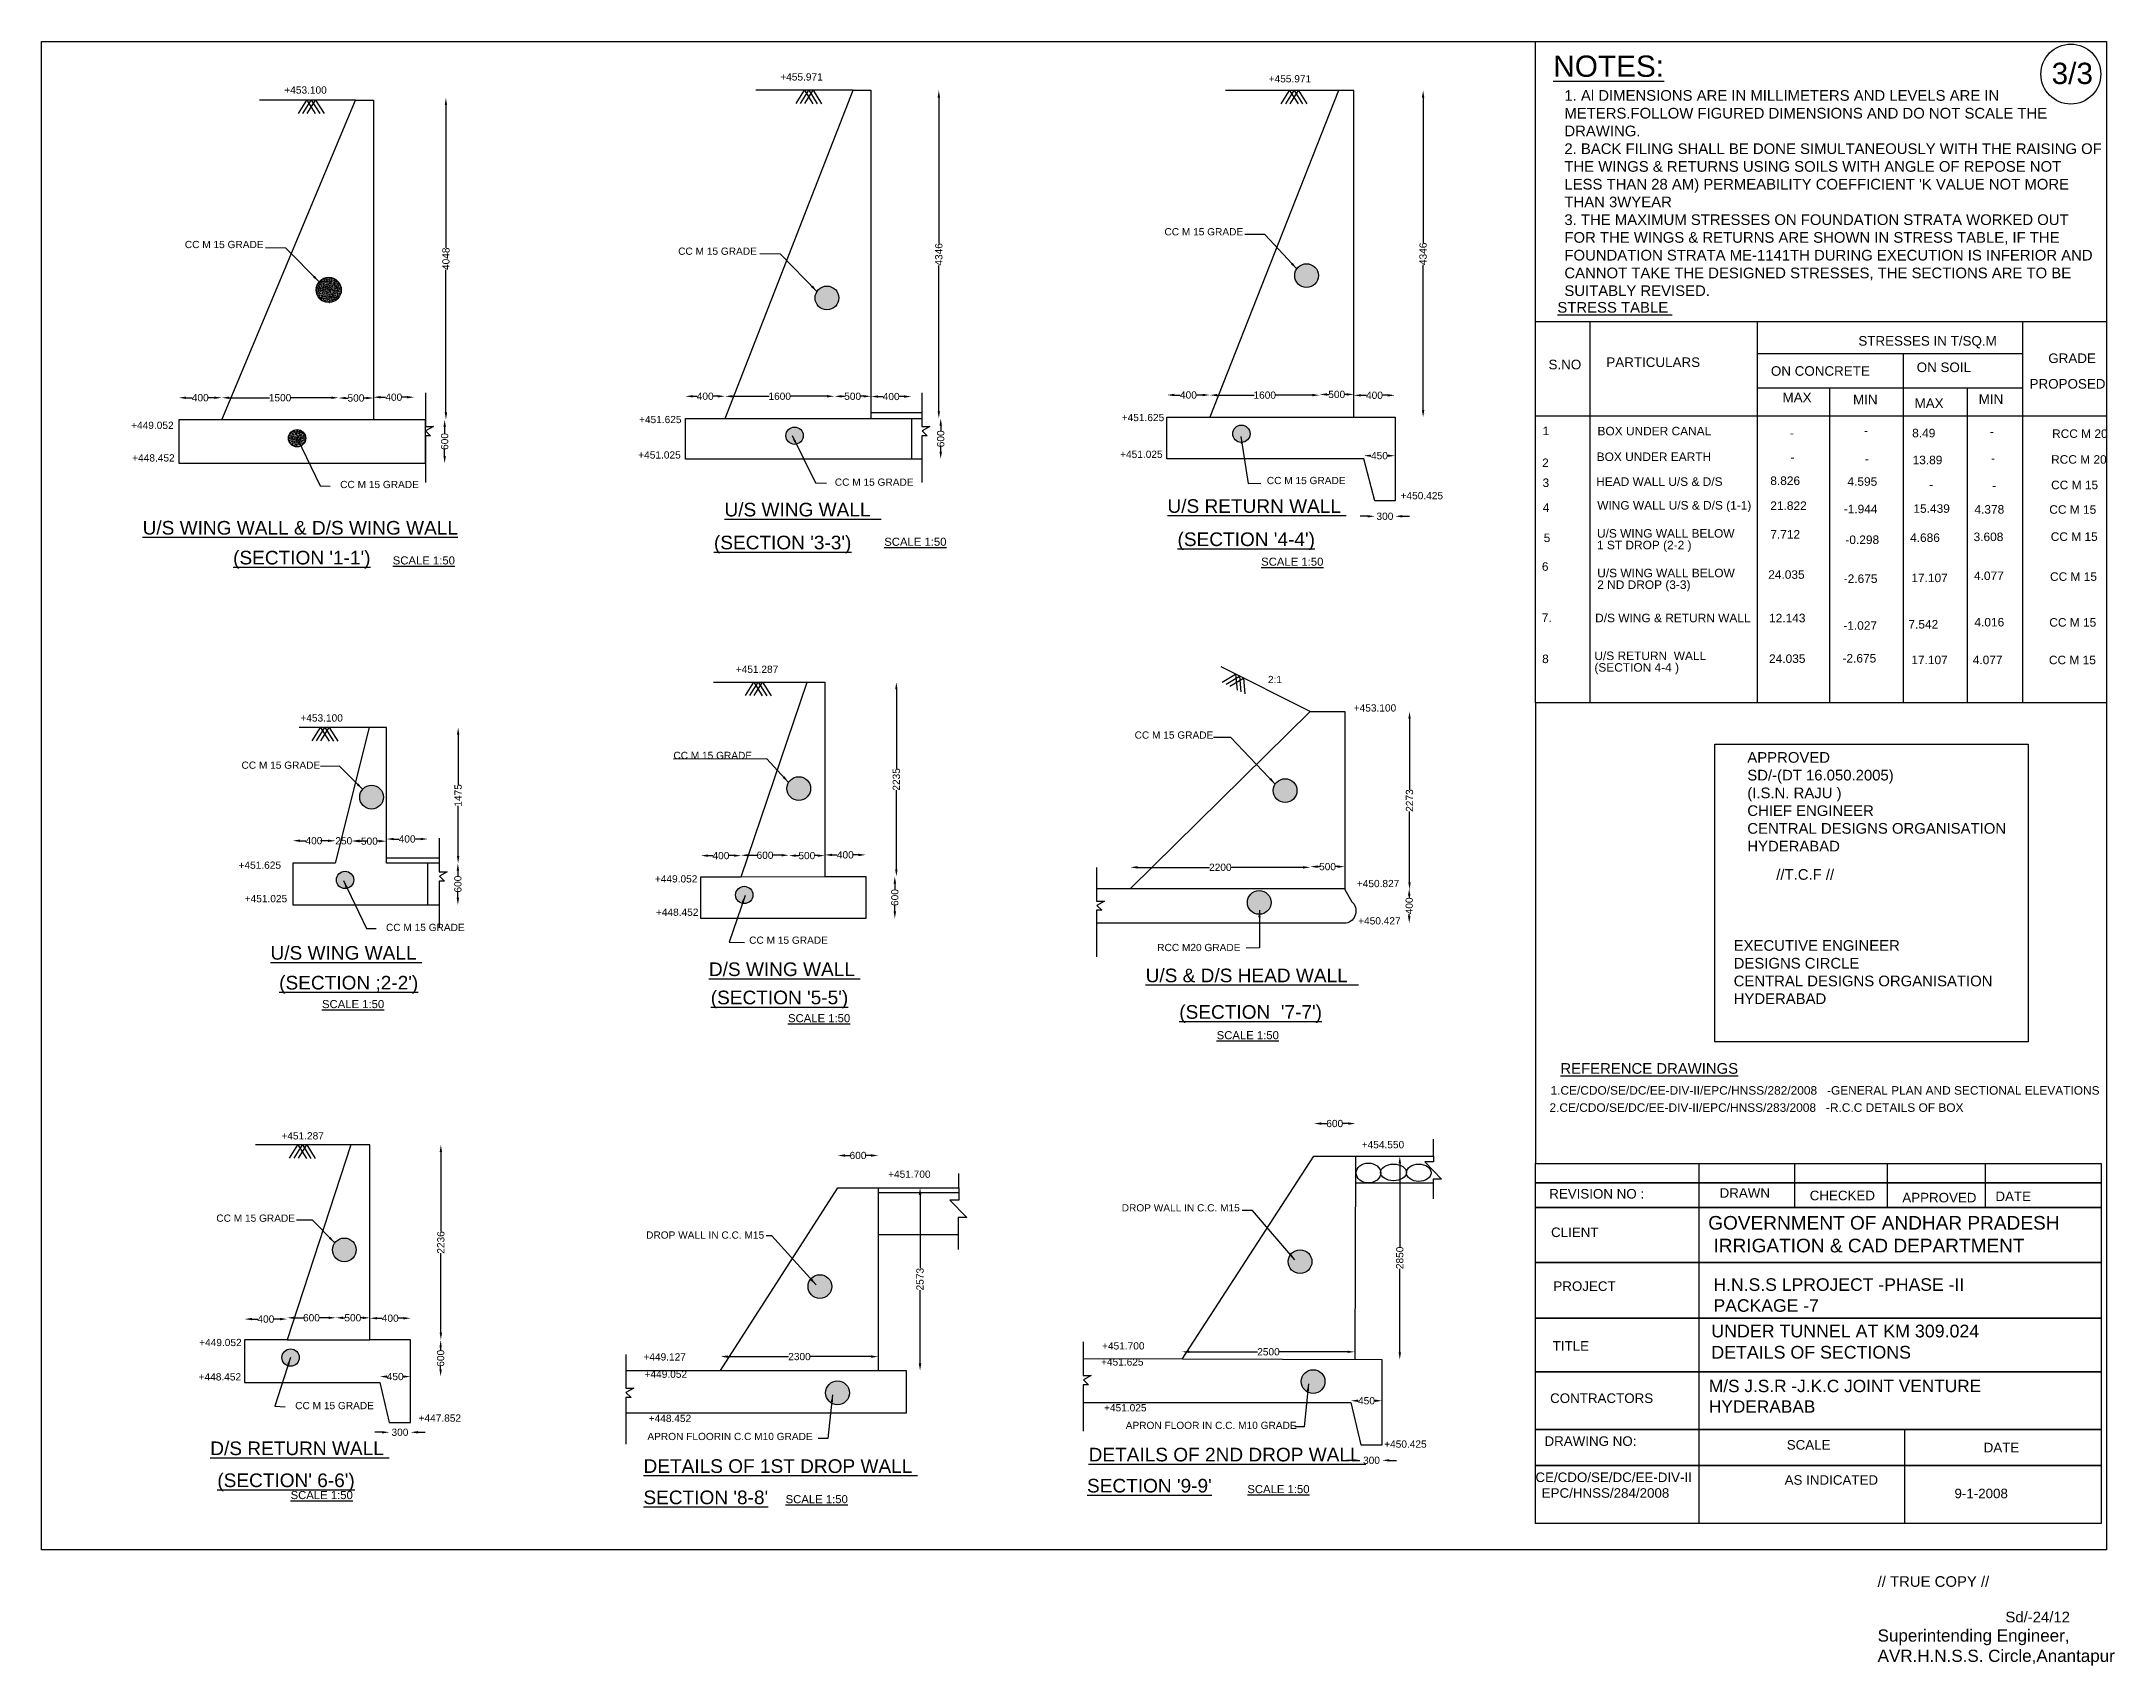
# Model space of a CAD drawing. Header units: millimetres. Extents: x 2127472 to 2247473, y 45588589 to 45692451.
# Drawn here: x 2127472 to 2176129, y 45588589 to 45626723 of the extents above; entities that cross this region are included whole.
import ezdxf

# ---------------------------------------------------------------- set-up
doc = ezdxf.new("R2010")
doc.units = ezdxf.units.MM
doc.header["$MEASUREMENT"] = 0
doc.header["$PDMODE"] = 32
doc.header["$PDSIZE"] = 300
for name, color, linetype in [('DIMENSIONS', 7, 'Continuous'), ('DRAWING', 2, 'Continuous'), ('TEXT', 7, 'Continuous')]:
    doc.layers.add(name, color=color, linetype=linetype)
doc.styles.get("Standard").update_dxf_attribs({"font": 'arial.ttf', "height": 170})
doc.dimstyles.get("Standard").update_dxf_attribs({"dimtxt": 170, "dimasz": 170, "dimexe": 0.18, "dimexo": 0.0625, "dimgap": 0.09, "dimtad": 0, "dimdec": 0, "dimzin": 0, "dimdsep": 46, "dimtxsty": 'Standard', "dimcen": 0.09, "dimse1": 1, "dimse2": 1, "dimadec": 0, "dimazin": 0, "dimtfac": 1, "dimtdec": 0, "dimtofl": 0, "dimtmove": 0, "dimatfit": 3, "dimfxl": 1, "dimtolj": 1, "dimtzin": 0, "dimarcsym": 0})
pattern_1 = [(50, (0, 0), (35.86300913, -3.13760675), [3.75, -41.25]), (355, (0, 0), (-6.93756668, 37.609606685), [3, -33]), (100.4514, (2.99, -0.26), (28.925469086, 34.471977103), [3.1870095, -35.0571056]), (46.1842, (0, 10), (53.36205243, -8.275950716), [5.625, -61.875]), (96.6356, (4.447, 9.31), (46.73313528, 48.705893545), [4.7805144, -52.58565]), (351.1842, (0, 10), (46.73309726, 48.705930046), [4.5, -49.5]), (21, (5, 7.5), (29.845352606, -20.130944533), [3.75, -41.25]), (326, (5, 7.5), (12.165766596, 36.257502252), [3, -33]), (71.4514, (7.487, 5.822), (42.01113143, 16.126524835), [3.1870095, -35.0571056]), (37.5, (0, 0), (0.607992766, 16.6446926916), [0, -32.6, 0, -33.5, 0, -33.125]), (7.5, (0, 0), (13.153476872, 19.720585594), [0, -19.1, 0, -31.85, 0, -12.625]), (327.5, (-11.15, 0), (26.6911218086, -1.1277435867), [0, -12.5, 0, -39, 0, -51.75]), (317.5, (-16.15, 0), (29.159308467, 5.005249117), [0, -16.25, 0, -25.9, 0, -36.75])]

msp = doc.modelspace()

# ---------------------------------------------------------------- texts
at = {"layer": 'DIMENSIONS', "color": 0}
for s, height, p in [('%%USTRESS TABLE ', 250, (2163051.6, 45620354.4)), ('ON CONCRETE ', 225, (2168063.1, 45618872.7)), ('ON SOIL ', 225, (2171485.2, 45618959.7)), ('GRADE ', 225, (2174574.1, 45619171.9)), ('MAX ', 225, (2168336.9, 45618251)), ('PROPOSED ', 225, (2174134.6, 45618571.5)), ('MIN ', 225, (2169991.9, 45618201.3)), ('MAX', 225, (2171435.5, 45618114.3)), ('MIN ', 225, (2172941.2, 45618213.7)), ('BOX UNDER CANAL', 200, (2163993.5, 45617473.8)), ('-', 200, (2168506.8, 45617428.2)), ('-', 200, (2170249.9, 45617486.5)), ('8.49', 200, (2171379.4, 45617428.2)), ('-', 200, (2173200.4, 45617467.1)), ('RCC M 20', 200, (2174663.2, 45617413.8)), ('BOX UNDER EARTH', 200, (2163975.3, 45616871.4)), ('RCC M 20', 200, (2174640.2, 45616808.1)), ('-', 200, (2168526.3, 45616863.9)), ('-', 200, (2170269.4, 45616825)), ('13.89', 200, (2171389.2, 45616795.8)), ('-', 200, (2173229.6, 45616834.7)), ('HEAD WALL U/S & D/S ', 200, (2163963.1, 45616287.3)), ('8.826', 200, (2168049.2, 45616309.3)), ('4.595', 200, (2169860.4, 45616289.9)), ('-', 200, (2171778.7, 45616221.7)), ('-', 200, (2173258.8, 45616192.6)), ('CC M 15', 200, (2174640.5, 45616209.3)), ('WING WALL U/S & D/S (1-1)', 200, (2163987.5, 45615731.2)), ('21.822', 200, (2168049.5, 45615723.3)), ('-1.944', 200, (2169773, 45615645.5)), ('15.439', 200, (2171409, 45615655.2)), ('4.378', 200, (2172840.4, 45615635.8)), ('CC M 15', 200, (2174597.5, 45615632.6)), ('U/S WING WALL BELOW', 200, (2163981.2, 45615071.8)), ('7.712', 200, (2168049.2, 45615049.3)), ('-0.298', 200, (2169811.7, 45614922.9)), ('4.686', 200, (2171330.8, 45614971.5)), ('3.608', 200, (2172820.6, 45614991)), ('CC M 15', 200, (2174631.9, 45614995.8)), ('1 ST DROP (2-2 )', 200, (2163981.2, 45614798.7)), ('U/S WING WALL BELOW', 200, (2163987.3, 45614140.9)), ('24.035', 200, (2168000.5, 45614105.6)), ('-2.675', 200, (2169772.7, 45614008.3)), ('17.107', 200, (2171360, 45614027.8)), ('4.077', 200, (2172830.4, 45614076.4)), ('CC M 15', 200, (2174614.7, 45614057.7)), ('2 ND DROP (3-3) ', 200, (2163987.3, 45613867.9)), ('7.', 200, (2162686.3, 45613091.1)), ('D/S WING & RETURN WALL ', 200, (2163938.7, 45613086.2)), ('12.143', 200, (2168020, 45613084)), ('7.542', 200, (2171291.8, 45612938.1)), ('4.016', 200, (2172840.1, 45612986.7)), ('CC M 15', 200, (2174597.5, 45612981.9)), ('-1.027', 200, (2169763, 45612908.9)), ('8', 200, (2162694, 45612126)), ('U/S RETURN  WALL ', 200, (2163920.4, 45612197.9)), ('24.035', 200, (2168020, 45612130.6)), ('-2.675', 200, (2169743.5, 45612140.3)), ('17.107', 200, (2171360, 45612101.4)), ('4.077', 200, (2172801.1, 45612101.4)), ('CC M 15', 200, (2174588.8, 45612100.2)), ('(SECTION 4-4 )', 200, (2163920.4, 45611924.8)), ('%%UREFERENCE DRAWINGS', 250, (2163122.7, 45602484.1)), ('1.CE/CDO/SE/DC/EE-DIV-II/EPC/HNSS/282/2008   -GENERAL PLAN AND SECTIONAL ELEVATIONS ', 200, (2162891.3, 45601993.2)), ('2.CE/CDO/SE/DC/EE-DIV-II/EPC/HNSS/283/2008   -R.C.C DETAILS OF BOX ', 200, (2162866.1, 45601590.1))]:
    msp.add_text(s, height=height, dxfattribs=at).set_placement(p)
at = {"layer": 'DIMENSIONS', "color": 0, "char_height": 250, "attachment_point": 1}
for s, insert, width in [('APPROVED \\PSD/-(DT 16.050.2005)\\P(I.S.N. RAJU ) \\PCHIEF ENGINEER  \\PCENTRAL DESIGNS ORGANISATION HYDERABAD ', (2167509.8, 45610037.3), 6238.25), ('^I//T.C.F // \\P\\P\\P\\PEXECUTIVE ENGINEER  \\PDESIGNS CIRCLE  \\PCENTRAL DESIGNS ORGANISATION \\PHYDERABAD', (2167189.7, 45607288.6), 6238.25), ('// TRUE COPY //\\P\\P^I^I^ISd/-24/12\\P{\\H1.1429x;Superintending Engineer,\\PAVR.H.N.S.S. Circle,Anantapur }', (2170568.1, 45590687.3), 6458.291)]:
    msp.add_mtext(s, dxfattribs=dict(at, insert=insert, width=width))
at = {"layer": 'TEXT', "color": 0}
for s, height, p in [('%%UNOTES:', 500, (2162955.1, 45625892)), ('3/3', 500, (2174651.9, 45625723.1)), ('+455.971', 170, (2144812.4, 45625804.9)), ('+455.971', 170, (2156275.7, 45625760.9)), ('+453.100', 170, (2133171.7, 45625497.5)), ('CC M 15 GRADE', 170, (2130836.9, 45621870.3)), ('CC M 15 GRADE', 170, (2142415.2, 45621713.4)), ('CC M 15 GRADE', 170, (2153829.4, 45622168.9)), ('STRESSES IN T/SQ.M', 225, (2170116.2, 45619579.8)), ('S.NO', 225, (2162843.9, 45619024.7)), ('PARTICULARS ', 225, (2164200.9, 45619079)), ('+451.625', 170, (2152826.8, 45617807.4)), ('+449.052', 170, (2129576.7, 45617624.7)), ('+451.625', 170, (2141497.5, 45617760.6)), ('1', 200, (2162703.8, 45617478.9)), ('+448.452', 170, (2129601, 45616859.8)), ('+451.025', 170, (2141478.4, 45616929)), ('+451.025', 170, (2152789.3, 45616944.7)), ('2', 200, (2162693.1, 45616729.5)), ('CC M 15 GRADE', 170, (2134482.5, 45616235.4)), ('CC M 15 GRADE', 170, (2146092.8, 45616290.5)), ('CC M 15 GRADE', 170, (2156232.5, 45616328.9)), ('+450.425', 170, (2159371.4, 45615973.4)), ('3', 200, (2162703.7, 45616261.2)), ('%%UU/S WING WALL  ', 320, (2143502.8, 45615570.1)), ('%%UU/S RETURN WALL ', 320, (2153900.2, 45615653.9)), ('4', 200, (2162709, 45615678.1)), ('%%UU/S WING WALL & D/S WING WALL', 320, (2129846.1, 45615143.6)), ("%%U(SECTION '3-3')", 320, (2143255.5, 45614797.8)), ('%%USCALE 1:50', 190, (2147252.6, 45614880.5)), ("%%U(SECTION '4-4')", 320, (2154136.5, 45614874.5)), ('5', 200, (2162730.5, 45614967.9)), ("%%U(SECTION '1-1')", 320, (2131969.6, 45614442.8)), ('%%USCALE 1:50', 190, (2135716.4, 45614442.8)), ('%%USCALE 1:50', 190, (2156098.8, 45614412.6)), ('6', 200, (2162687.6, 45614293.5)), ('+451.287', 170, (2143768.4, 45611896.3)), ('2:1', 170, (2156258.7, 45611655.9)), ('+453.100', 170, (2133549, 45610753.9)), ('+453.100', 170, (2158272.1, 45610989)), ('CC M 15 GRADE', 170, (2153129.2, 45610352.4)), ('CC M 15 GRADE', 170, (2132167.3, 45609645.2)), ('CC M 15 GRADE', 170, (2142303.8, 45609874)), ('+451.625', 170, (2132097.7, 45607297)), ('+449.052', 170, (2141869.3, 45606975.2)), ('+450.827', 170, (2158344.8, 45606865.7)), ('+451.025', 170, (2132242.2, 45606511.2)), ('+448.452', 170, (2141894, 45606192.1)), ('CC M 15 GRADE', 170, (2135557.9, 45605835.5)), ('+450.427', 170, (2158376.1, 45605990.4)), ('%%UU/S WING WALL ', 320, (2132848.3, 45605163.1)), ('CC M 15 GRADE', 170, (2144082.3, 45605535.7)), ('RCC M20 GRADE', 170, (2153660.1, 45605363.9)), ('%%UD/S WING WALL ', 320, (2143137.4, 45604778.2)), ('%%UU/S & D/S HEAD WALL  ', 320, (2153387.6, 45604632.6)), ("%%U(SECTION ;2-2')", 320, (2133051.1, 45604462.6)), ("%%U(SECTION '5-5')", 320, (2143181.2, 45604115.5)), ('%%USCALE 1:50', 190, (2134056.1, 45604025.6)), ('%%USCALE 1:50', 190, (2144993.7, 45603693.8)), ("%%U(SECTION  '7-7')", 320, (2154177.4, 45603774.8)), ('%%USCALE 1:50', 190, (2155054.9, 45603294.4)), ('+451.287', 170, (2133103, 45600941.8)), ('+454.550', 170, (2158459, 45600734.9)), ('+451.700', 170, (2147343, 45600041.1)), ('REVISION NO :', 224.179, (2162860.6, 45599554.7)), ('DRAWN ', 224.18, (2166859, 45599573.5)), ('CHECKED', 224.18, (2168974.9, 45599514)), ('APPROVED', 224.18, (2171147.8, 45599464.3)), ('DATE ', 224.18, (2173333.3, 45599494.1)), ('CC M 15 GRADE', 170, (2131576.1, 45599008.8)), ('DROP WALL IN C.C. M15', 170, (2152826.4, 45599251.5)), ('DROP WALL IN C.C. M15', 170, (2141663.8, 45598612.5)), ('CLIENT ', 224.18, (2162903.9, 45598650.1)), ('PROJECT ', 224.18, (2162958.3, 45597384.7)), ('+449.052', 170, (2131173.2, 45596089.1)), ('+451.700', 170, (2152364.6, 45596010.1)), ('TITLE ', 224.18, (2162942.3, 45595981.3)), ('+449.127', 170, (2141600.6, 45595751.3)), ('+451.625', 170, (2152341, 45595632.1)), ('+448.452', 170, (2131160.9, 45595282.5)), ('+449.052', 170, (2141627.8, 45595344.7)), ('CC M 15 GRADE', 170, (2133427.6, 45594608.4)), ('+451.025', 170, (2152411.9, 45594557.3)), ('CONTRACTORS ', 224.179, (2162881.7, 45594754.4)), ('+447.852', 170, (2136323.1, 45594314.6)), ('+448.452', 170, (2141724.5, 45594306.6)), ('APRON FLOOR IN C.C. M10 GRADE', 170, (2152920.4, 45594143.9)), ('%%UD/S RETURN WALL ', 320, (2131433.9, 45593529.8)), ('APRON FLOORIN C.C M10 GRADE', 170, (2141693.6, 45593883)), ('%%UDETAILS OF 2ND DROP WALL ', 320, (2152049.8, 45593382.5)), ('+450.425', 170, (2158986.9, 45593704.7)), ('DRAWING NO:', 224.179, (2162750, 45593746.9)), ('SCALE ', 224.18, (2168435, 45593659.1)), ('DATE ', 224.18, (2173057.9, 45593595.7)), ('%%UDETAILS OF 1ST DROP WALL ', 320, (2141603.2, 45593112.1)), ("%%U(SECTION' 6-6')", 320, (2131599.5, 45592778.9)), ('%%USCALE 1:50', 190, (2133319.2, 45592497.2)), ("%%USECTION '8-8'", 320, (2141600.6, 45592378.1)), ("%%USECTION '9-9'", 320, (2152011.9, 45592652.3)), ('%%USCALE 1:50', 190, (2155774.9, 45592636.9)), ('CE/CDO/SE/DC/EE-DIV-II', 224.179, (2162536.9, 45592897.7)), ('EPC/HNSS/284/2008', 224.179, (2162684.4, 45592528.6)), ('AS INDICATED ', 224.179, (2168385.9, 45592833.7)), ('9-1-2008', 224.18, (2172372.1, 45592517.3)), ('%%USCALE 1:50', 190, (2144937.7, 45592400.3))]:
    msp.add_text(s, height=height, dxfattribs=at).set_placement(p)
at = {"layer": 'TEXT', "color": 0, "attachment_point": 1}
for s, insert, char_height, width in [("1. Al DIMENSIONS ARE IN MILLIMETERS AND LEVELS ARE IN METERS.FOLLOW FIGURED DIMENSIONS AND DO NOT SCALE THE DRAWING. \\P2. BACK FILING SHALL BE DONE SIMULTANEOUSLY WITH THE RAISING OF THE WINGS & RETURNS USING SOILS WITH ANGLE OF REPOSE NOT LESS THAN 28 AM) PERMEABILITY COEFFICIENT 'K VALUE NOT MORE THAN 3WYEAR \\P3. THE MAXIMUM STRESSES ON FOUNDATION STRATA WORKED OUT FOR THE WINGS & RETURNS ARE SHOWN IN STRESS TABLE, IF THE FOUNDATION STRATA ME-1141TH DURING EXECUTION IS INFERIOR AND CANNOT TAKE THE DESIGNED STRESSES, THE SECTIONS ARE TO BE SUITABLY REVISED. ", (2163216.2, 45625580), 250, 12594.533), ('GOVERNMENT OF ANDHAR PRADESH  IRRIGATION & CAD DEPARTMENT ', (2166591.8, 45599144.2), 320, 8307.313), ('H.N.S.S LPROJECT -PHASE -II \\PPACKAGE -7', (2166715.8, 45597681.9), 295, 8685.658), ('UNDER TUNNEL AT KM 309.024 DETAILS OF SECTIONS ', (2166664.9, 45596593.1), 298.906, 6288.642), ('M/S J.S.R -J.K.C JOINT VENTURE  HYDERABAB ', (2166608.1, 45595298.7), 290, 6583.544)]:
    msp.add_mtext(s, dxfattribs=dict(at, insert=insert, char_height=char_height, width=width))

# ---------------------------------------------------------------- blocks, each defined once
blk = doc.blocks.new('*D54')
at = {"layer": 'Defpoints', "color": 0, "transparency": 16777216}
for p in [(2130695, 45618357), (2130695, 45617842), (2131702, 45617842)]:
    blk.add_point(p, dxfattribs=at)
at = {"layer": 'DIMENSIONS', "color": 0, "lineweight": -2, "transparency": 16777216}
for p, q in [((2130865, 45618357), (2131008, 45618357)), ((2131532, 45618357), (2131390, 45618357))]:
    blk.add_line(p, q, dxfattribs=at)
at = {"layer": 'DIMENSIONS', "color": 0, "transparency": 16777216}
for points in [[(2130865, 45618385), (2130865, 45618329), (2130695, 45618357)], [(2131532, 45618385), (2131532, 45618329), (2131702, 45618357)]]:
    blk.add_solid(points, dxfattribs=at)
at = {"layer": 'DIMENSIONS', "color": 0, "transparency": 16777216, "insert": (2131199, 45618357), "char_height": 170, "attachment_point": 5}
blk.add_mtext('\\A1;400', dxfattribs=at)
blk = doc.blocks.new('*D55')
at = {"layer": 'Defpoints', "color": 0, "transparency": 16777216}
for p in [(2134442, 45618357), (2131702, 45617842), (2134442, 45617842)]:
    blk.add_point(p, dxfattribs=at)
at = {"layer": 'DIMENSIONS', "color": 0, "lineweight": -2, "transparency": 16777216}
for p, q in [((2131872, 45618357), (2132827, 45618357)), ((2134272, 45618357), (2133318, 45618357))]:
    blk.add_line(p, q, dxfattribs=at)
at = {"layer": 'DIMENSIONS', "color": 0, "transparency": 16777216}
for points in [[(2131872, 45618385), (2131872, 45618329), (2131702, 45618357)], [(2134272, 45618385), (2134272, 45618329), (2134442, 45618357)]]:
    blk.add_solid(points, dxfattribs=at)
at = {"layer": 'DIMENSIONS', "color": 0, "transparency": 16777216, "insert": (2133072, 45618357), "char_height": 170, "attachment_point": 5}
blk.add_mtext('\\A1;1500', dxfattribs=at)
blk = doc.blocks.new('*D56')
at = {"layer": 'Defpoints', "color": 0, "transparency": 16777216}
for p in [(2135263, 45618350), (2134442, 45617842), (2135263, 45617842)]:
    blk.add_point(p, dxfattribs=at)
at = {"layer": 'DIMENSIONS', "color": 0, "lineweight": -2, "transparency": 16777216}
for p, q in [((2134612, 45618350), (2134665, 45618350)), ((2135093, 45618350), (2135040, 45618350))]:
    blk.add_line(p, q, dxfattribs=at)
at = {"layer": 'DIMENSIONS', "color": 0, "transparency": 16777216}
for points in [[(2134612, 45618379), (2134612, 45618322), (2134442, 45618350)], [(2135093, 45618379), (2135093, 45618322), (2135263, 45618350)]]:
    blk.add_solid(points, dxfattribs=at)
at = {"layer": 'DIMENSIONS', "color": 0, "transparency": 16777216, "insert": (2134853, 45618350), "char_height": 170, "attachment_point": 5}
blk.add_mtext('\\A1;500', dxfattribs=at)
blk = doc.blocks.new('*D57')
at = {"layer": 'Defpoints', "color": 0, "transparency": 16777216}
for p in [(2136220, 45618369), (2135263, 45617842), (2136220, 45617842)]:
    blk.add_point(p, dxfattribs=at)
at = {"layer": 'DIMENSIONS', "color": 0, "lineweight": -2, "transparency": 16777216}
for p, q in [((2135433, 45618369), (2135550, 45618369)), ((2136050, 45618369), (2135932, 45618369))]:
    blk.add_line(p, q, dxfattribs=at)
at = {"layer": 'DIMENSIONS', "color": 0, "transparency": 16777216}
for points in [[(2135433, 45618398), (2135433, 45618341), (2135263, 45618369)], [(2136050, 45618398), (2136050, 45618341), (2136220, 45618369)]]:
    blk.add_solid(points, dxfattribs=at)
at = {"layer": 'DIMENSIONS', "color": 0, "transparency": 16777216, "insert": (2135741, 45618369), "char_height": 170, "attachment_point": 5}
blk.add_mtext('\\A1;400', dxfattribs=at)
blk = doc.blocks.new('*D58')
at = {"layer": 'Defpoints', "color": 0, "transparency": 16777216}
for p in [(2136484, 45617842), (2136484, 45616818), (2136935, 45616818)]:
    blk.add_point(p, dxfattribs=at)
at = {"layer": 'DIMENSIONS', "color": 0, "lineweight": -2, "transparency": 16777216}
for p, q in [((2136935, 45617672), (2136935, 45617518)), ((2136935, 45616988), (2136935, 45617142))]:
    blk.add_line(p, q, dxfattribs=at)
at = {"layer": 'DIMENSIONS', "color": 0, "transparency": 16777216}
for points in [[(2136907, 45617672), (2136964, 45617672), (2136935, 45617842)], [(2136907, 45616988), (2136964, 45616988), (2136935, 45616818)]]:
    blk.add_solid(points, dxfattribs=at)
at = {"layer": 'DIMENSIONS', "color": 0, "transparency": 16777216, "insert": (2136935, 45617330), "char_height": 170, "attachment_point": 5, "rotation": 90}
blk.add_mtext('\\A1;600', dxfattribs=at)
blk = doc.blocks.new('*D59')
at = {"layer": 'Defpoints', "color": 0, "transparency": 16777216}
for p in [(2136425, 45625398), (2136965, 45625398), (2136484, 45617842)]:
    blk.add_point(p, dxfattribs=at)
at = {"layer": 'DIMENSIONS', "color": 0, "lineweight": -2, "transparency": 16777216}
for p, q in [((2136965, 45625228), (2136965, 45621877)), ((2136965, 45618012), (2136965, 45621362))]:
    blk.add_line(p, q, dxfattribs=at)
at = {"layer": 'DIMENSIONS', "color": 0, "transparency": 16777216}
for points in [[(2136937, 45625228), (2136993, 45625228), (2136965, 45625398)], [(2136937, 45618012), (2136993, 45618012), (2136965, 45617842)]]:
    blk.add_solid(points, dxfattribs=at)
at = {"layer": 'DIMENSIONS', "color": 0, "transparency": 16777216, "insert": (2136965, 45621620), "char_height": 170, "attachment_point": 5, "rotation": 90}
blk.add_mtext('\\A1;4048', dxfattribs=at)
blk = doc.blocks.new('*D60')
at = {"layer": 'Defpoints', "color": 0, "transparency": 16777216}
for p in [(2142585, 45618391), (2142585, 45617870), (2143516, 45617870)]:
    blk.add_point(p, dxfattribs=at)
at = {"layer": 'DIMENSIONS', "color": 0, "lineweight": -2, "transparency": 16777216}
for p, q in [((2142755, 45618391), (2142859, 45618391)), ((2143346, 45618391), (2143241, 45618391))]:
    blk.add_line(p, q, dxfattribs=at)
at = {"layer": 'DIMENSIONS', "color": 0, "transparency": 16777216}
for points in [[(2142755, 45618419), (2142755, 45618363), (2142585, 45618391)], [(2143346, 45618419), (2143346, 45618363), (2143516, 45618391)]]:
    blk.add_solid(points, dxfattribs=at)
at = {"layer": 'DIMENSIONS', "color": 0, "transparency": 16777216, "insert": (2143050, 45618391), "char_height": 170, "attachment_point": 5}
blk.add_mtext('\\A1;400', dxfattribs=at)
blk = doc.blocks.new('*D61')
at = {"layer": 'Defpoints', "color": 0, "transparency": 16777216}
for p in [(2146083, 45618391), (2143516, 45617870), (2146083, 45617870)]:
    blk.add_point(p, dxfattribs=at)
at = {"layer": 'DIMENSIONS', "color": 0, "lineweight": -2, "transparency": 16777216}
for p, q in [((2143686, 45618391), (2144554, 45618391)), ((2145913, 45618391), (2145045, 45618391))]:
    blk.add_line(p, q, dxfattribs=at)
at = {"layer": 'DIMENSIONS', "color": 0, "transparency": 16777216}
for points in [[(2143686, 45618419), (2143686, 45618363), (2143516, 45618391)], [(2145913, 45618419), (2145913, 45618363), (2146083, 45618391)]]:
    blk.add_solid(points, dxfattribs=at)
at = {"layer": 'DIMENSIONS', "color": 0, "transparency": 16777216, "insert": (2144799, 45618391), "char_height": 170, "attachment_point": 5}
blk.add_mtext('\\A1;1600', dxfattribs=at)
blk = doc.blocks.new('*D62')
at = {"layer": 'Defpoints', "color": 0, "transparency": 16777216}
for p in [(2146939, 45618391), (2146083, 45617870), (2146939, 45617870)]:
    blk.add_point(p, dxfattribs=at)
at = {"layer": 'DIMENSIONS', "color": 0, "lineweight": -2, "transparency": 16777216}
for p, q in [((2146253, 45618391), (2146323, 45618391)), ((2146769, 45618391), (2146699, 45618391))]:
    blk.add_line(p, q, dxfattribs=at)
at = {"layer": 'DIMENSIONS', "color": 0, "transparency": 16777216}
for points in [[(2146253, 45618419), (2146253, 45618362), (2146083, 45618391)], [(2146769, 45618419), (2146769, 45618362), (2146939, 45618391)]]:
    blk.add_solid(points, dxfattribs=at)
at = {"layer": 'DIMENSIONS', "color": 0, "transparency": 16777216, "insert": (2146511, 45618391), "char_height": 170, "attachment_point": 5}
blk.add_mtext('\\A1;500', dxfattribs=at)
blk = doc.blocks.new('*D63')
at = {"layer": 'Defpoints', "color": 0, "transparency": 16777216}
for p in [(2147890, 45618385), (2146939, 45617870), (2147890, 45617870)]:
    blk.add_point(p, dxfattribs=at)
at = {"layer": 'DIMENSIONS', "color": 0, "lineweight": -2, "transparency": 16777216}
for p, q in [((2147109, 45618385), (2147224, 45618385)), ((2147720, 45618385), (2147606, 45618385))]:
    blk.add_line(p, q, dxfattribs=at)
at = {"layer": 'DIMENSIONS', "color": 0, "transparency": 16777216}
for points in [[(2147109, 45618413), (2147109, 45618357), (2146939, 45618385)], [(2147720, 45618413), (2147720, 45618357), (2147890, 45618385)]]:
    blk.add_solid(points, dxfattribs=at)
at = {"layer": 'DIMENSIONS', "color": 0, "transparency": 16777216, "insert": (2147415, 45618385), "char_height": 170, "attachment_point": 5}
blk.add_mtext('\\A1;400', dxfattribs=at)
blk = doc.blocks.new('*D64')
at = {"layer": 'Defpoints', "color": 0, "transparency": 16777216}
for p in [(2148137, 45617870), (2148137, 45616917), (2148578, 45616917)]:
    blk.add_point(p, dxfattribs=at)
at = {"layer": 'DIMENSIONS', "color": 0, "lineweight": -2, "transparency": 16777216}
for p, q in [((2148578, 45617700), (2148578, 45617581)), ((2148578, 45617087), (2148578, 45617205))]:
    blk.add_line(p, q, dxfattribs=at)
at = {"layer": 'DIMENSIONS', "color": 0, "transparency": 16777216}
for points in [[(2148550, 45617700), (2148607, 45617700), (2148578, 45617870)], [(2148550, 45617087), (2148607, 45617087), (2148578, 45616917)]]:
    blk.add_solid(points, dxfattribs=at)
at = {"layer": 'DIMENSIONS', "color": 0, "transparency": 16777216, "insert": (2148578, 45617393), "char_height": 170, "attachment_point": 5, "rotation": 90}
blk.add_mtext('\\A1;600', dxfattribs=at)
blk = doc.blocks.new('*D65')
at = {"layer": 'Defpoints', "color": 0, "transparency": 16777216}
for p in [(2146939, 45625576), (2148534, 45625576), (2146939, 45617870)]:
    blk.add_point(p, dxfattribs=at)
at = {"layer": 'DIMENSIONS', "color": 0, "lineweight": -2, "transparency": 16777216}
for p, q in [((2148534, 45625406), (2148534, 45621980)), ((2148534, 45618040), (2148534, 45621465))]:
    blk.add_line(p, q, dxfattribs=at)
at = {"layer": 'DIMENSIONS', "color": 0, "transparency": 16777216}
for points in [[(2148506, 45625406), (2148562, 45625406), (2148534, 45625576)], [(2148506, 45618040), (2148562, 45618040), (2148534, 45617870)]]:
    blk.add_solid(points, dxfattribs=at)
at = {"layer": 'DIMENSIONS', "color": 0, "transparency": 16777216, "insert": (2148534, 45621723), "char_height": 170, "attachment_point": 5, "rotation": 90}
blk.add_mtext('\\A1;4346', dxfattribs=at)
blk = doc.blocks.new('*D66')
at = {"layer": 'Defpoints', "color": 0, "transparency": 16777216}
for p in [(2158510, 45616923), (2159242, 45616996), (2159242, 45616923)]:
    blk.add_point(p, dxfattribs=at)
at = {"layer": 'DIMENSIONS', "color": 0, "lineweight": -2, "transparency": 16777216}
for p, q in [((2158680, 45616996), (2158685, 45616996)), ((2159072, 45616996), (2159067, 45616996))]:
    blk.add_line(p, q, dxfattribs=at)
at = {"layer": 'DIMENSIONS', "color": 0, "transparency": 16777216}
for points in [[(2158680, 45617024), (2158680, 45616968), (2158510, 45616996)], [(2159072, 45617024), (2159072, 45616968), (2159242, 45616996)]]:
    blk.add_solid(points, dxfattribs=at)
at = {"layer": 'DIMENSIONS', "color": 0, "transparency": 16777216, "insert": (2158876, 45616996), "char_height": 170, "attachment_point": 5}
blk.add_mtext('\\A1;450', dxfattribs=at)
blk = doc.blocks.new('*D67')
at = {"layer": 'Defpoints', "color": 0, "transparency": 16777216}
for p in [(2158766, 45615938), (2159242, 45615938), (2159242, 45615573)]:
    blk.add_point(p, dxfattribs=at)
at = {"layer": 'DIMENSIONS', "color": 0, "lineweight": -2, "transparency": 16777216}
for p, q in [((2158596, 45615573), (2158426, 45615573)), ((2159412, 45615573), (2159582, 45615573))]:
    blk.add_line(p, q, dxfattribs=at)
at = {"layer": 'DIMENSIONS', "color": 0, "transparency": 16777216}
for points in [[(2158596, 45615602), (2158596, 45615545), (2158766, 45615573)], [(2159412, 45615602), (2159412, 45615545), (2159242, 45615573)]]:
    blk.add_solid(points, dxfattribs=at)
at = {"layer": 'DIMENSIONS', "color": 0, "transparency": 16777216, "insert": (2159004, 45615573), "char_height": 170, "attachment_point": 5}
blk.add_mtext('\\A1;300', dxfattribs=at)
blk = doc.blocks.new('*D68')
at = {"layer": 'Defpoints', "color": 0, "transparency": 16777216}
for p in [(2159242, 45618414), (2158276, 45617899), (2159242, 45617899)]:
    blk.add_point(p, dxfattribs=at)
at = {"layer": 'DIMENSIONS', "color": 0, "lineweight": -2, "transparency": 16777216}
for p, q in [((2158446, 45618414), (2158568, 45618414)), ((2159072, 45618414), (2158950, 45618414))]:
    blk.add_line(p, q, dxfattribs=at)
at = {"layer": 'DIMENSIONS', "color": 0, "transparency": 16777216}
for points in [[(2158446, 45618442), (2158446, 45618386), (2158276, 45618414)], [(2159072, 45618442), (2159072, 45618386), (2159242, 45618414)]]:
    blk.add_solid(points, dxfattribs=at)
at = {"layer": 'DIMENSIONS', "color": 0, "transparency": 16777216, "insert": (2158759, 45618414), "char_height": 170, "attachment_point": 5}
blk.add_mtext('\\A1;400', dxfattribs=at)
blk = doc.blocks.new('*D69')
at = {"layer": 'Defpoints', "color": 0, "transparency": 16777216}
for p in [(2158276, 45618435), (2157471, 45617899), (2158276, 45617899)]:
    blk.add_point(p, dxfattribs=at)
at = {"layer": 'DIMENSIONS', "color": 0, "lineweight": -2, "transparency": 16777216}
for p, q in [((2157641, 45618435), (2157686, 45618435)), ((2158106, 45618435), (2158061, 45618435))]:
    blk.add_line(p, q, dxfattribs=at)
at = {"layer": 'DIMENSIONS', "color": 0, "transparency": 16777216}
for points in [[(2157641, 45618463), (2157641, 45618407), (2157471, 45618435)], [(2158106, 45618463), (2158106, 45618407), (2158276, 45618435)]]:
    blk.add_solid(points, dxfattribs=at)
at = {"layer": 'DIMENSIONS', "color": 0, "transparency": 16777216, "insert": (2157873, 45618435), "char_height": 170, "attachment_point": 5}
blk.add_mtext('\\A1;500', dxfattribs=at)
blk = doc.blocks.new('*D70')
at = {"layer": 'Defpoints', "color": 0, "transparency": 16777216}
for p in [(2154895, 45618418), (2154895, 45617899), (2157471, 45617899)]:
    blk.add_point(p, dxfattribs=at)
at = {"layer": 'DIMENSIONS', "color": 0, "lineweight": -2, "transparency": 16777216}
for p, q in [((2155065, 45618418), (2155938, 45618418)), ((2157301, 45618418), (2156429, 45618418))]:
    blk.add_line(p, q, dxfattribs=at)
at = {"layer": 'DIMENSIONS', "color": 0, "transparency": 16777216}
for points in [[(2155065, 45618447), (2155065, 45618390), (2154895, 45618418)], [(2157301, 45618447), (2157301, 45618390), (2157471, 45618418)]]:
    blk.add_solid(points, dxfattribs=at)
at = {"layer": 'DIMENSIONS', "color": 0, "transparency": 16777216, "insert": (2156183, 45618418), "char_height": 170, "attachment_point": 5}
blk.add_mtext('\\A1;1600', dxfattribs=at)
blk = doc.blocks.new('*D71')
at = {"layer": 'Defpoints', "color": 0, "transparency": 16777216}
for p in [(2153888, 45618421), (2153888, 45617899), (2154895, 45617899)]:
    blk.add_point(p, dxfattribs=at)
at = {"layer": 'DIMENSIONS', "color": 0, "lineweight": -2, "transparency": 16777216}
for p, q in [((2154058, 45618421), (2154201, 45618421)), ((2154725, 45618421), (2154583, 45618421))]:
    blk.add_line(p, q, dxfattribs=at)
at = {"layer": 'DIMENSIONS', "color": 0, "transparency": 16777216}
for points in [[(2154058, 45618449), (2154058, 45618393), (2153888, 45618421)], [(2154725, 45618449), (2154725, 45618393), (2154895, 45618421)]]:
    blk.add_solid(points, dxfattribs=at)
at = {"layer": 'DIMENSIONS', "color": 0, "transparency": 16777216, "insert": (2154392, 45618421), "char_height": 170, "attachment_point": 5}
blk.add_mtext('\\A1;400', dxfattribs=at)
blk = doc.blocks.new('*D72')
at = {"layer": 'Defpoints', "color": 0, "transparency": 16777216}
for p in [(2158276, 45625574), (2159900, 45625574), (2158276, 45617899)]:
    blk.add_point(p, dxfattribs=at)
at = {"layer": 'DIMENSIONS', "color": 0, "lineweight": -2, "transparency": 16777216}
for p, q in [((2159900, 45625404), (2159900, 45621994)), ((2159900, 45618069), (2159900, 45621479))]:
    blk.add_line(p, q, dxfattribs=at)
at = {"layer": 'DIMENSIONS', "color": 0, "transparency": 16777216}
for points in [[(2159872, 45625404), (2159929, 45625404), (2159900, 45625574)], [(2159872, 45618069), (2159929, 45618069), (2159900, 45617899)]]:
    blk.add_solid(points, dxfattribs=at)
at = {"layer": 'DIMENSIONS', "color": 0, "transparency": 16777216, "insert": (2159900, 45621736), "char_height": 170, "attachment_point": 5, "rotation": 90}
blk.add_mtext('\\A1;4346', dxfattribs=at)
blk = doc.blocks.new('*D73')
at = {"layer": 'Defpoints', "color": 0, "transparency": 16777216}
for p in [(2158059, 45607347), (2157254, 45606834), (2158059, 45606810)]:
    blk.add_point(p, dxfattribs=at)
at = {"layer": 'DIMENSIONS', "color": 0, "lineweight": -2, "transparency": 16777216}
for p, q in [((2157424, 45607347), (2157469, 45607347)), ((2157889, 45607347), (2157844, 45607347))]:
    blk.add_line(p, q, dxfattribs=at)
at = {"layer": 'DIMENSIONS', "color": 0, "transparency": 16777216}
for points in [[(2157424, 45607376), (2157424, 45607319), (2157254, 45607347)], [(2157889, 45607376), (2157889, 45607319), (2158059, 45607347)]]:
    blk.add_solid(points, dxfattribs=at)
at = {"layer": 'DIMENSIONS', "color": 0, "transparency": 16777216, "insert": (2157657, 45607347), "char_height": 170, "attachment_point": 5}
blk.add_mtext('\\A1;500', dxfattribs=at)
blk = doc.blocks.new('*D74')
at = {"layer": 'Defpoints', "color": 0, "transparency": 16777216}
for p in [(2153029, 45607331), (2153029, 45606834), (2157254, 45606834)]:
    blk.add_point(p, dxfattribs=at)
at = {"layer": 'DIMENSIONS', "color": 0, "lineweight": -2, "transparency": 16777216}
for p, q in [((2153199, 45607331), (2154886, 45607331)), ((2157084, 45607331), (2155396, 45607331))]:
    blk.add_line(p, q, dxfattribs=at)
at = {"layer": 'DIMENSIONS', "color": 0, "transparency": 16777216}
for points in [[(2153199, 45607359), (2153199, 45607302), (2153029, 45607331)], [(2157084, 45607359), (2157084, 45607302), (2157254, 45607331)]]:
    blk.add_solid(points, dxfattribs=at)
at = {"layer": 'DIMENSIONS', "color": 0, "transparency": 16777216, "insert": (2155141, 45607331), "char_height": 170, "attachment_point": 5}
blk.add_mtext('\\A1;2200', dxfattribs=at)
blk = doc.blocks.new('*D75')
at = {"layer": 'Defpoints', "color": 0, "transparency": 16777216}
for p in [(2158059, 45606834), (2158091, 45606019), (2159574, 45606019)]:
    blk.add_point(p, dxfattribs=at)
at = {"layer": 'DIMENSIONS', "color": 0, "lineweight": -2, "transparency": 16777216}
for p, q in [((2159574, 45606664), (2159574, 45606617)), ((2159574, 45606189), (2159574, 45606235))]:
    blk.add_line(p, q, dxfattribs=at)
at = {"layer": 'DIMENSIONS', "color": 0, "transparency": 16777216}
for points in [[(2159546, 45606664), (2159603, 45606664), (2159574, 45606834)], [(2159546, 45606189), (2159603, 45606189), (2159574, 45606019)]]:
    blk.add_solid(points, dxfattribs=at)
at = {"layer": 'DIMENSIONS', "color": 0, "transparency": 16777216, "insert": (2159574, 45606426), "char_height": 170, "attachment_point": 5, "rotation": 90}
blk.add_mtext('\\A1;400', dxfattribs=at)
blk = doc.blocks.new('*D76')
at = {"layer": 'Defpoints', "color": 0, "transparency": 16777216}
for p in [(2158059, 45610988), (2159581, 45610988), (2158059, 45606810)]:
    blk.add_point(p, dxfattribs=at)
at = {"layer": 'DIMENSIONS', "color": 0, "lineweight": -2, "transparency": 16777216}
for p, q in [((2159581, 45610818), (2159581, 45609154)), ((2159581, 45606980), (2159581, 45608643))]:
    blk.add_line(p, q, dxfattribs=at)
at = {"layer": 'DIMENSIONS', "color": 0, "transparency": 16777216}
for points in [[(2159553, 45610818), (2159610, 45610818), (2159581, 45610988)], [(2159553, 45606980), (2159610, 45606980), (2159581, 45606810)]]:
    blk.add_solid(points, dxfattribs=at)
at = {"layer": 'DIMENSIONS', "color": 0, "transparency": 16777216, "insert": (2159581, 45608899), "char_height": 170, "attachment_point": 5, "rotation": 90}
blk.add_mtext('\\A1;2273', dxfattribs=at)
blk = doc.blocks.new('*D77')
at = {"layer": 'Defpoints', "color": 0, "transparency": 16777216}
for p in [(2146817, 45607116), (2146817, 45606128), (2147501, 45606128)]:
    blk.add_point(p, dxfattribs=at)
at = {"layer": 'DIMENSIONS', "color": 0, "lineweight": -2, "transparency": 16777216}
for p, q in [((2147501, 45606946), (2147501, 45606810)), ((2147501, 45606298), (2147501, 45606434))]:
    blk.add_line(p, q, dxfattribs=at)
at = {"layer": 'DIMENSIONS', "color": 0, "transparency": 16777216}
for points in [[(2147473, 45606946), (2147530, 45606946), (2147501, 45607116)], [(2147473, 45606298), (2147530, 45606298), (2147501, 45606128)]]:
    blk.add_solid(points, dxfattribs=at)
at = {"layer": 'DIMENSIONS', "color": 0, "transparency": 16777216, "insert": (2147501, 45606622), "char_height": 170, "attachment_point": 5, "rotation": 90}
blk.add_mtext('\\A1;600', dxfattribs=at)
blk = doc.blocks.new('*D78')
at = {"layer": 'Defpoints', "color": 0, "transparency": 16777216}
for p in [(2146817, 45607623), (2145860, 45607116), (2146817, 45607116)]:
    blk.add_point(p, dxfattribs=at)
at = {"layer": 'DIMENSIONS', "color": 0, "lineweight": -2, "transparency": 16777216}
for p, q in [((2146030, 45607623), (2146148, 45607623)), ((2146647, 45607623), (2146530, 45607623))]:
    blk.add_line(p, q, dxfattribs=at)
at = {"layer": 'DIMENSIONS', "color": 0, "transparency": 16777216}
for points in [[(2146030, 45607651), (2146030, 45607594), (2145860, 45607623)], [(2146647, 45607651), (2146647, 45607594), (2146817, 45607623)]]:
    blk.add_solid(points, dxfattribs=at)
at = {"layer": 'DIMENSIONS', "color": 0, "transparency": 16777216, "insert": (2146339, 45607623), "char_height": 170, "attachment_point": 5}
blk.add_mtext('\\A1;400', dxfattribs=at)
blk = doc.blocks.new('*D79')
at = {"layer": 'Defpoints', "color": 0, "transparency": 16777216}
for p in [(2145013, 45607606), (2145013, 45607111), (2145860, 45607116)]:
    blk.add_point(p, dxfattribs=at)
at = {"layer": 'DIMENSIONS', "color": 0, "lineweight": -2, "transparency": 16777216}
for p, q in [((2145183, 45607606), (2145249, 45607606)), ((2145690, 45607606), (2145624, 45607606))]:
    blk.add_line(p, q, dxfattribs=at)
at = {"layer": 'DIMENSIONS', "color": 0, "transparency": 16777216}
for points in [[(2145183, 45607634), (2145183, 45607578), (2145013, 45607606)], [(2145690, 45607634), (2145690, 45607578), (2145860, 45607606)]]:
    blk.add_solid(points, dxfattribs=at)
at = {"layer": 'DIMENSIONS', "color": 0, "transparency": 16777216, "insert": (2145436, 45607606), "char_height": 170, "attachment_point": 5}
blk.add_mtext('\\A1;500', dxfattribs=at)
blk = doc.blocks.new('*D80')
at = {"layer": 'Defpoints', "color": 0, "transparency": 16777216}
for p in [(2143894, 45607614), (2143894, 45607104), (2145013, 45607111)]:
    blk.add_point(p, dxfattribs=at)
at = {"layer": 'DIMENSIONS', "color": 0, "lineweight": -2, "transparency": 16777216}
for p, q in [((2144064, 45607614), (2144266, 45607614)), ((2144843, 45607614), (2144642, 45607614))]:
    blk.add_line(p, q, dxfattribs=at)
at = {"layer": 'DIMENSIONS', "color": 0, "transparency": 16777216}
for points in [[(2144064, 45607643), (2144064, 45607586), (2143894, 45607614)], [(2144843, 45607643), (2144843, 45607586), (2145013, 45607614)]]:
    blk.add_solid(points, dxfattribs=at)
at = {"layer": 'DIMENSIONS', "color": 0, "transparency": 16777216, "insert": (2144454, 45607614), "char_height": 170, "attachment_point": 5}
blk.add_mtext('\\A1;600', dxfattribs=at)
blk = doc.blocks.new('*D81')
at = {"layer": 'Defpoints', "color": 0, "transparency": 16777216}
for p in [(2142946, 45607606), (2142946, 45607104), (2143894, 45607104)]:
    blk.add_point(p, dxfattribs=at)
at = {"layer": 'DIMENSIONS', "color": 0, "lineweight": -2, "transparency": 16777216}
for p, q in [((2143116, 45607606), (2143229, 45607606)), ((2143724, 45607606), (2143611, 45607606))]:
    blk.add_line(p, q, dxfattribs=at)
at = {"layer": 'DIMENSIONS', "color": 0, "transparency": 16777216}
for points in [[(2143116, 45607634), (2143116, 45607578), (2142946, 45607606)], [(2143724, 45607634), (2143724, 45607578), (2143894, 45607606)]]:
    blk.add_solid(points, dxfattribs=at)
at = {"layer": 'DIMENSIONS', "color": 0, "transparency": 16777216, "insert": (2143420, 45607606), "char_height": 170, "attachment_point": 5}
blk.add_mtext('\\A1;400', dxfattribs=at)
blk = doc.blocks.new('*D82')
at = {"layer": 'Defpoints', "color": 0, "transparency": 16777216}
for p in [(2145860, 45611677), (2147537, 45611677), (2145860, 45607116)]:
    blk.add_point(p, dxfattribs=at)
at = {"layer": 'DIMENSIONS', "color": 0, "lineweight": -2, "transparency": 16777216}
for p, q in [((2147537, 45611507), (2147537, 45609652)), ((2147537, 45607286), (2147537, 45609140))]:
    blk.add_line(p, q, dxfattribs=at)
at = {"layer": 'DIMENSIONS', "color": 0, "transparency": 16777216}
for points in [[(2147509, 45611507), (2147565, 45611507), (2147537, 45611677)], [(2147509, 45607286), (2147565, 45607286), (2147537, 45607116)]]:
    blk.add_solid(points, dxfattribs=at)
at = {"layer": 'DIMENSIONS', "color": 0, "transparency": 16777216, "insert": (2147537, 45609396), "char_height": 170, "attachment_point": 5, "rotation": 90}
blk.add_mtext('\\A1;2235', dxfattribs=at)
blk = doc.blocks.new('*D83')
at = {"layer": 'Defpoints', "color": 0, "transparency": 16777216}
for p in [(2136810, 45607426), (2136810, 45606448), (2137246, 45606448)]:
    blk.add_point(p, dxfattribs=at)
at = {"layer": 'DIMENSIONS', "color": 0, "lineweight": -2, "transparency": 16777216}
for p, q in [((2137246, 45607256), (2137246, 45607125)), ((2137246, 45606618), (2137246, 45606749))]:
    blk.add_line(p, q, dxfattribs=at)
at = {"layer": 'DIMENSIONS', "color": 0, "transparency": 16777216}
for points in [[(2137217, 45607256), (2137274, 45607256), (2137246, 45607426)], [(2137217, 45606618), (2137274, 45606618), (2137246, 45606448)]]:
    blk.add_solid(points, dxfattribs=at)
at = {"layer": 'DIMENSIONS', "color": 0, "transparency": 16777216, "insert": (2137246, 45606937), "char_height": 170, "attachment_point": 5, "rotation": 90}
blk.add_mtext('\\A1;600', dxfattribs=at)
blk = doc.blocks.new('*D84')
at = {"layer": 'Defpoints', "color": 0, "transparency": 16777216}
for p in [(2135568, 45607996), (2135568, 45607426), (2136540, 45607426)]:
    blk.add_point(p, dxfattribs=at)
at = {"layer": 'DIMENSIONS', "color": 0, "lineweight": -2, "transparency": 16777216}
for p, q in [((2135738, 45607996), (2135863, 45607996)), ((2136370, 45607996), (2136245, 45607996))]:
    blk.add_line(p, q, dxfattribs=at)
at = {"layer": 'DIMENSIONS', "color": 0, "transparency": 16777216}
for points in [[(2135738, 45608024), (2135738, 45607967), (2135568, 45607996)], [(2136370, 45608024), (2136370, 45607967), (2136540, 45607996)]]:
    blk.add_solid(points, dxfattribs=at)
at = {"layer": 'DIMENSIONS', "color": 0, "transparency": 16777216, "insert": (2136054, 45607996), "char_height": 170, "attachment_point": 5}
blk.add_mtext('\\A1;400', dxfattribs=at)
blk = doc.blocks.new('*D85')
at = {"layer": 'Defpoints', "color": 0, "transparency": 16777216}
for p in [(2134768, 45607945), (2134768, 45607426), (2135568, 45607426)]:
    blk.add_point(p, dxfattribs=at)
at = {"layer": 'DIMENSIONS', "color": 0, "lineweight": -2, "transparency": 16777216}
for p, q in [((2134938, 45607945), (2134981, 45607945)), ((2135398, 45607945), (2135356, 45607945))]:
    blk.add_line(p, q, dxfattribs=at)
at = {"layer": 'DIMENSIONS', "color": 0, "transparency": 16777216}
for points in [[(2134938, 45607973), (2134938, 45607917), (2134768, 45607945)], [(2135398, 45607973), (2135398, 45607917), (2135568, 45607945)]]:
    blk.add_solid(points, dxfattribs=at)
at = {"layer": 'DIMENSIONS', "color": 0, "transparency": 16777216, "insert": (2135168, 45607945), "char_height": 170, "attachment_point": 5}
blk.add_mtext('\\A1;500', dxfattribs=at)
blk = doc.blocks.new('*D86')
at = {"layer": 'Defpoints', "color": 0, "transparency": 16777216}
for p in [(2134365, 45607953), (2134365, 45607426), (2134768, 45607426)]:
    blk.add_point(p, dxfattribs=at)
at = {"layer": 'DIMENSIONS', "color": 0, "lineweight": -2, "transparency": 16777216}
for p, q in [((2134195, 45607953), (2134025, 45607953)), ((2134938, 45607953), (2135108, 45607953))]:
    blk.add_line(p, q, dxfattribs=at)
at = {"layer": 'DIMENSIONS', "color": 0, "transparency": 16777216}
for points in [[(2134195, 45607982), (2134195, 45607925), (2134365, 45607953)], [(2134938, 45607982), (2134938, 45607925), (2134768, 45607953)]]:
    blk.add_solid(points, dxfattribs=at)
at = {"layer": 'DIMENSIONS', "color": 0, "transparency": 16777216, "insert": (2134567, 45607953), "char_height": 170, "attachment_point": 5}
blk.add_mtext('\\A1;250', dxfattribs=at)
blk = doc.blocks.new('*D87')
at = {"layer": 'Defpoints', "color": 0, "transparency": 16777216}
for p in [(2133368, 45607956), (2133368, 45607426), (2134365, 45607426)]:
    blk.add_point(p, dxfattribs=at)
at = {"layer": 'DIMENSIONS', "color": 0, "lineweight": -2, "transparency": 16777216}
for p, q in [((2133538, 45607956), (2133676, 45607956)), ((2134195, 45607956), (2134058, 45607956))]:
    blk.add_line(p, q, dxfattribs=at)
at = {"layer": 'DIMENSIONS', "color": 0, "transparency": 16777216}
for points in [[(2133538, 45607984), (2133538, 45607928), (2133368, 45607956)], [(2134195, 45607984), (2134195, 45607928), (2134365, 45607956)]]:
    blk.add_solid(points, dxfattribs=at)
at = {"layer": 'DIMENSIONS', "color": 0, "transparency": 16777216, "insert": (2133867, 45607956), "char_height": 170, "attachment_point": 5}
blk.add_mtext('\\A1;400', dxfattribs=at)
blk = doc.blocks.new('*D88')
at = {"layer": 'Defpoints', "color": 0, "transparency": 16777216}
for p in [(2135568, 45610613), (2137251, 45610613), (2135568, 45607426)]:
    blk.add_point(p, dxfattribs=at)
at = {"layer": 'DIMENSIONS', "color": 0, "lineweight": -2, "transparency": 16777216}
for p, q in [((2137251, 45610443), (2137251, 45609266)), ((2137251, 45607596), (2137251, 45608773))]:
    blk.add_line(p, q, dxfattribs=at)
at = {"layer": 'DIMENSIONS', "color": 0, "transparency": 16777216}
for points in [[(2137223, 45610443), (2137280, 45610443), (2137251, 45610613)], [(2137223, 45607596), (2137280, 45607596), (2137251, 45607426)]]:
    blk.add_solid(points, dxfattribs=at)
at = {"layer": 'DIMENSIONS', "color": 0, "transparency": 16777216, "insert": (2137251, 45609020), "char_height": 170, "attachment_point": 5, "rotation": 90}
blk.add_mtext('\\A1;1475', dxfattribs=at)
blk = doc.blocks.new('*D89')
at = {"layer": 'Defpoints', "color": 0, "transparency": 16777216}
for p in [(2135411, 45595235), (2136136, 45595374), (2136136, 45595235)]:
    blk.add_point(p, dxfattribs=at)
at = {"layer": 'DIMENSIONS', "color": 0, "lineweight": -2, "transparency": 16777216}
for p, q in [((2135581, 45595374), (2135583, 45595374)), ((2135966, 45595374), (2135965, 45595374))]:
    blk.add_line(p, q, dxfattribs=at)
at = {"layer": 'DIMENSIONS', "color": 0, "transparency": 16777216}
for points in [[(2135581, 45595402), (2135581, 45595346), (2135411, 45595374)], [(2135966, 45595402), (2135966, 45595346), (2136136, 45595374)]]:
    blk.add_solid(points, dxfattribs=at)
at = {"layer": 'DIMENSIONS', "color": 0, "transparency": 16777216, "insert": (2135774, 45595374), "char_height": 170, "attachment_point": 5}
blk.add_mtext('\\A1;450', dxfattribs=at)
blk = doc.blocks.new('*D90')
at = {"layer": 'Defpoints', "color": 0, "transparency": 16777216}
for p in [(2135635, 45594298), (2136136, 45594298), (2136136, 45594066)]:
    blk.add_point(p, dxfattribs=at)
at = {"layer": 'DIMENSIONS', "color": 0, "lineweight": -2, "transparency": 16777216}
for p, q in [((2135465, 45594066), (2135295, 45594066)), ((2136306, 45594066), (2136476, 45594066))]:
    blk.add_line(p, q, dxfattribs=at)
at = {"layer": 'DIMENSIONS', "color": 0, "transparency": 16777216}
for points in [[(2135465, 45594094), (2135465, 45594038), (2135635, 45594066)], [(2136306, 45594094), (2136306, 45594038), (2136136, 45594066)]]:
    blk.add_solid(points, dxfattribs=at)
at = {"layer": 'DIMENSIONS', "color": 0, "transparency": 16777216, "insert": (2135886, 45594066), "char_height": 170, "attachment_point": 5}
blk.add_mtext('\\A1;300', dxfattribs=at)
blk = doc.blocks.new('*D91')
at = {"layer": 'Defpoints', "color": 0, "transparency": 16777216}
for p in [(2136136, 45596233), (2136136, 45595374), (2136841, 45595374)]:
    blk.add_point(p, dxfattribs=at)
at = {"layer": 'DIMENSIONS', "color": 0, "lineweight": -2, "transparency": 16777216}
for p, q in [((2136841, 45596063), (2136841, 45595992)), ((2136841, 45595544), (2136841, 45595616))]:
    blk.add_line(p, q, dxfattribs=at)
at = {"layer": 'DIMENSIONS', "color": 0, "transparency": 16777216}
for points in [[(2136813, 45596063), (2136869, 45596063), (2136841, 45596233)], [(2136813, 45595544), (2136869, 45595544), (2136841, 45595374)]]:
    blk.add_solid(points, dxfattribs=at)
at = {"layer": 'DIMENSIONS', "color": 0, "transparency": 16777216, "insert": (2136841, 45595804), "char_height": 170, "attachment_point": 5, "rotation": 90}
blk.add_mtext('\\A1;600', dxfattribs=at)
blk = doc.blocks.new('*D92')
at = {"layer": 'Defpoints', "color": 0, "transparency": 16777216}
for p in [(2132240, 45596724), (2132240, 45596233), (2133239, 45596233)]:
    blk.add_point(p, dxfattribs=at)
at = {"layer": 'DIMENSIONS', "color": 0, "lineweight": -2, "transparency": 16777216}
for p, q in [((2132410, 45596724), (2132548, 45596724)), ((2133069, 45596724), (2132930, 45596724))]:
    blk.add_line(p, q, dxfattribs=at)
at = {"layer": 'DIMENSIONS', "color": 0, "transparency": 16777216}
for points in [[(2132410, 45596752), (2132410, 45596696), (2132240, 45596724)], [(2133069, 45596752), (2133069, 45596696), (2133239, 45596724)]]:
    blk.add_solid(points, dxfattribs=at)
at = {"layer": 'DIMENSIONS', "color": 0, "transparency": 16777216, "insert": (2132739, 45596724), "char_height": 170, "attachment_point": 5}
blk.add_mtext('\\A1;400', dxfattribs=at)
blk = doc.blocks.new('*D93')
at = {"layer": 'Defpoints', "color": 0, "transparency": 16777216}
for p in [(2134380, 45596754), (2133239, 45596233), (2134380, 45596233)]:
    blk.add_point(p, dxfattribs=at)
at = {"layer": 'DIMENSIONS', "color": 0, "lineweight": -2, "transparency": 16777216}
for p, q in [((2133409, 45596754), (2133621, 45596754)), ((2134210, 45596754), (2133997, 45596754))]:
    blk.add_line(p, q, dxfattribs=at)
at = {"layer": 'DIMENSIONS', "color": 0, "transparency": 16777216}
for points in [[(2133409, 45596782), (2133409, 45596725), (2133239, 45596754)], [(2134210, 45596782), (2134210, 45596725), (2134380, 45596754)]]:
    blk.add_solid(points, dxfattribs=at)
at = {"layer": 'DIMENSIONS', "color": 0, "transparency": 16777216, "insert": (2133809, 45596754), "char_height": 170, "attachment_point": 5}
blk.add_mtext('\\A1;600', dxfattribs=at)
blk = doc.blocks.new('*D94')
at = {"layer": 'Defpoints', "color": 0, "transparency": 16777216}
for p in [(2135181, 45596754), (2134380, 45596233), (2135181, 45596233)]:
    blk.add_point(p, dxfattribs=at)
at = {"layer": 'DIMENSIONS', "color": 0, "lineweight": -2, "transparency": 16777216}
for p, q in [((2134550, 45596754), (2134592, 45596754)), ((2135011, 45596754), (2134968, 45596754))]:
    blk.add_line(p, q, dxfattribs=at)
at = {"layer": 'DIMENSIONS', "color": 0, "transparency": 16777216}
for points in [[(2134550, 45596782), (2134550, 45596725), (2134380, 45596754)], [(2135011, 45596782), (2135011, 45596725), (2135181, 45596754)]]:
    blk.add_solid(points, dxfattribs=at)
at = {"layer": 'DIMENSIONS', "color": 0, "transparency": 16777216, "insert": (2134780, 45596754), "char_height": 170, "attachment_point": 5}
blk.add_mtext('\\A1;500', dxfattribs=at)
blk = doc.blocks.new('*D95')
at = {"layer": 'Defpoints', "color": 0, "transparency": 16777216}
for p in [(2136136, 45596744), (2135180, 45596233), (2136136, 45596233)]:
    blk.add_point(p, dxfattribs=at)
at = {"layer": 'DIMENSIONS', "color": 0, "lineweight": -2, "transparency": 16777216}
for p, q in [((2135350, 45596744), (2135467, 45596744)), ((2135966, 45596744), (2135849, 45596744))]:
    blk.add_line(p, q, dxfattribs=at)
at = {"layer": 'DIMENSIONS', "color": 0, "transparency": 16777216}
for points in [[(2135350, 45596772), (2135350, 45596715), (2135180, 45596744)], [(2135966, 45596772), (2135966, 45596715), (2136136, 45596744)]]:
    blk.add_solid(points, dxfattribs=at)
at = {"layer": 'DIMENSIONS', "color": 0, "transparency": 16777216, "insert": (2135658, 45596744), "char_height": 170, "attachment_point": 5}
blk.add_mtext('\\A1;400', dxfattribs=at)
blk = doc.blocks.new('*D96')
at = {"layer": 'Defpoints', "color": 0, "transparency": 16777216}
for p in [(2135180, 45600814), (2136846, 45600814), (2135180, 45596233)]:
    blk.add_point(p, dxfattribs=at)
at = {"layer": 'DIMENSIONS', "color": 0, "lineweight": -2, "transparency": 16777216}
for p, q in [((2136846, 45600644), (2136846, 45598779)), ((2136846, 45596403), (2136846, 45598268))]:
    blk.add_line(p, q, dxfattribs=at)
at = {"layer": 'DIMENSIONS', "color": 0, "transparency": 16777216}
for points in [[(2136818, 45600644), (2136874, 45600644), (2136846, 45600814)], [(2136818, 45596403), (2136874, 45596403), (2136846, 45596233)]]:
    blk.add_solid(points, dxfattribs=at)
at = {"layer": 'DIMENSIONS', "color": 0, "transparency": 16777216, "insert": (2136846, 45598523), "char_height": 170, "attachment_point": 5, "rotation": 90}
blk.add_mtext('\\A1;2236', dxfattribs=at)
blk = doc.blocks.new('*D97')
at = {"layer": 'Defpoints', "color": 0, "transparency": 16777216}
for p in [(2147114, 45595843), (2143411, 45595513), (2147114, 45595513)]:
    blk.add_point(p, dxfattribs=at)
at = {"layer": 'DIMENSIONS', "color": 0, "lineweight": -2, "transparency": 16777216}
for p, q in [((2143581, 45595843), (2145008, 45595843)), ((2146944, 45595843), (2145518, 45595843))]:
    blk.add_line(p, q, dxfattribs=at)
at = {"layer": 'DIMENSIONS', "color": 0, "transparency": 16777216}
for points in [[(2143581, 45595872), (2143581, 45595815), (2143411, 45595843)], [(2146944, 45595872), (2146944, 45595815), (2147114, 45595843)]]:
    blk.add_solid(points, dxfattribs=at)
at = {"layer": 'DIMENSIONS', "color": 0, "transparency": 16777216, "insert": (2145263, 45595843), "char_height": 170, "attachment_point": 5}
blk.add_mtext('\\A1;2300', dxfattribs=at)
blk = doc.blocks.new('*D98')
at = {"layer": 'Defpoints', "color": 0, "transparency": 16777216}
for p in [(2146160, 45600565), (2146160, 45599809), (2147114, 45599809)]:
    blk.add_point(p, dxfattribs=at)
at = {"layer": 'DIMENSIONS', "color": 0, "lineweight": -2, "transparency": 16777216}
for p, q in [((2146330, 45600565), (2146449, 45600565)), ((2146944, 45600565), (2146825, 45600565))]:
    blk.add_line(p, q, dxfattribs=at)
at = {"layer": 'DIMENSIONS', "color": 0, "transparency": 16777216}
for points in [[(2146330, 45600593), (2146330, 45600536), (2146160, 45600565)], [(2146944, 45600593), (2146944, 45600536), (2147114, 45600565)]]:
    blk.add_solid(points, dxfattribs=at)
at = {"layer": 'DIMENSIONS', "color": 0, "transparency": 16777216, "insert": (2146637, 45600565), "char_height": 170, "attachment_point": 5}
blk.add_mtext('\\A1;600', dxfattribs=at)
blk = doc.blocks.new('*D99')
at = {"layer": 'Defpoints', "color": 0, "transparency": 16777216}
for p in [(2147114, 45599809), (2147114, 45595513), (2148093, 45595513)]:
    blk.add_point(p, dxfattribs=at)
at = {"layer": 'DIMENSIONS', "color": 0, "lineweight": -2, "transparency": 16777216}
for p, q in [((2148093, 45599639), (2148093, 45597916)), ((2148093, 45595683), (2148093, 45597406))]:
    blk.add_line(p, q, dxfattribs=at)
at = {"layer": 'DIMENSIONS', "color": 0, "transparency": 16777216}
for points in [[(2148064, 45599639), (2148121, 45599639), (2148093, 45599809)], [(2148064, 45595683), (2148121, 45595683), (2148093, 45595513)]]:
    blk.add_solid(points, dxfattribs=at)
at = {"layer": 'DIMENSIONS', "color": 0, "transparency": 16777216, "insert": (2148093, 45597661), "char_height": 170, "attachment_point": 5, "rotation": 90}
blk.add_mtext('\\A1;2573', dxfattribs=at)
blk = doc.blocks.new('*D100')
at = {"layer": 'Defpoints', "color": 0, "transparency": 16777216}
for p in [(2158206, 45594763), (2158937, 45594806), (2158937, 45594763)]:
    blk.add_point(p, dxfattribs=at)
at = {"layer": 'DIMENSIONS', "color": 0, "lineweight": -2, "transparency": 16777216}
for p, q in [((2158376, 45594806), (2158381, 45594806)), ((2158767, 45594806), (2158763, 45594806))]:
    blk.add_line(p, q, dxfattribs=at)
at = {"layer": 'DIMENSIONS', "color": 0, "transparency": 16777216}
for points in [[(2158376, 45594835), (2158376, 45594778), (2158206, 45594806)], [(2158767, 45594835), (2158767, 45594778), (2158937, 45594806)]]:
    blk.add_solid(points, dxfattribs=at)
at = {"layer": 'DIMENSIONS', "color": 0, "transparency": 16777216, "insert": (2158572, 45594806), "char_height": 170, "attachment_point": 5}
blk.add_mtext('\\A1;450', dxfattribs=at)
blk = doc.blocks.new('*D101')
at = {"layer": 'Defpoints', "color": 0, "transparency": 16777216}
for p in [(2158441, 45593774), (2158937, 45593774), (2158937, 45593407)]:
    blk.add_point(p, dxfattribs=at)
at = {"layer": 'DIMENSIONS', "color": 0, "lineweight": -2, "transparency": 16777216}
for p, q in [((2158271, 45593407), (2158101, 45593407)), ((2159107, 45593407), (2159277, 45593407))]:
    blk.add_line(p, q, dxfattribs=at)
at = {"layer": 'DIMENSIONS', "color": 0, "transparency": 16777216}
for points in [[(2158271, 45593435), (2158271, 45593379), (2158441, 45593407)], [(2159107, 45593435), (2159107, 45593379), (2158937, 45593407)]]:
    blk.add_solid(points, dxfattribs=at)
at = {"layer": 'DIMENSIONS', "color": 0, "transparency": 16777216, "insert": (2158689, 45593407), "char_height": 170, "attachment_point": 5}
blk.add_mtext('\\A1;300', dxfattribs=at)
blk = doc.blocks.new('*D102')
at = {"layer": 'Defpoints', "color": 0, "transparency": 16777216}
for p in [(2158313, 45600548), (2159353, 45600548), (2158298, 45595773)]:
    blk.add_point(p, dxfattribs=at)
at = {"layer": 'DIMENSIONS', "color": 0, "lineweight": -2, "transparency": 16777216}
for p, q in [((2159353, 45600378), (2159353, 45598416)), ((2159353, 45595943), (2159353, 45597906))]:
    blk.add_line(p, q, dxfattribs=at)
at = {"layer": 'DIMENSIONS', "color": 0, "transparency": 16777216}
for points in [[(2159325, 45600378), (2159382, 45600378), (2159353, 45600548)], [(2159325, 45595943), (2159382, 45595943), (2159353, 45595773)]]:
    blk.add_solid(points, dxfattribs=at)
at = {"layer": 'DIMENSIONS', "color": 0, "transparency": 16777216, "insert": (2159353, 45598161), "char_height": 170, "attachment_point": 5, "rotation": 90}
blk.add_mtext('\\A1;2850', dxfattribs=at)
blk = doc.blocks.new('*D103')
at = {"layer": 'Defpoints', "color": 0, "transparency": 16777216}
for p in [(2154244, 45595955), (2154244, 45595786), (2158298, 45595773)]:
    blk.add_point(p, dxfattribs=at)
at = {"layer": 'DIMENSIONS', "color": 0, "lineweight": -2, "transparency": 16777216}
for p, q in [((2154414, 45595955), (2156016, 45595955)), ((2158128, 45595955), (2156526, 45595955))]:
    blk.add_line(p, q, dxfattribs=at)
at = {"layer": 'DIMENSIONS', "color": 0, "transparency": 16777216}
for points in [[(2154414, 45595983), (2154414, 45595927), (2154244, 45595955)], [(2158128, 45595983), (2158128, 45595927), (2158298, 45595955)]]:
    blk.add_solid(points, dxfattribs=at)
at = {"layer": 'DIMENSIONS', "color": 0, "transparency": 16777216, "insert": (2156271, 45595955), "char_height": 170, "attachment_point": 5}
blk.add_mtext('\\A1;2500', dxfattribs=at)
blk = doc.blocks.new('*D104')
at = {"layer": 'Defpoints', "color": 0, "transparency": 16777216}
for p in [(2157339, 45601315), (2157339, 45600548), (2158313, 45600548)]:
    blk.add_point(p, dxfattribs=at)
at = {"layer": 'DIMENSIONS', "color": 0, "lineweight": -2, "transparency": 16777216}
for p, q in [((2157509, 45601315), (2157638, 45601315)), ((2158143, 45601315), (2158014, 45601315))]:
    blk.add_line(p, q, dxfattribs=at)
at = {"layer": 'DIMENSIONS', "color": 0, "transparency": 16777216}
for points in [[(2157509, 45601343), (2157509, 45601287), (2157339, 45601315)], [(2158143, 45601343), (2158143, 45601287), (2158313, 45601315)]]:
    blk.add_solid(points, dxfattribs=at)
at = {"layer": 'DIMENSIONS', "color": 0, "transparency": 16777216, "insert": (2157826, 45601315), "char_height": 170, "attachment_point": 5}
blk.add_mtext('\\A1;600', dxfattribs=at)

# ---------------------------------------------------------------- dimensions: what is measured, and where the dimension line sits
at = {"layer": 'DIMENSIONS', "color": 0}
for base, p1, p2, text, picture, middle in [((2136965.1, 45625397.5), (2136484.4, 45617842.2), (2136425.5, 45625397.5), '4048', '*D59', (2136965.1, 45621619.9)), ((2148533.9, 45625575.8), (2146939.1, 45617869.8), (2146939.1, 45625575.8), '4346', '*D65', (2148533.9, 45621722.8)), ((2159900.4, 45625574.2), (2158275.7, 45617898.7), (2158275.7, 45625574.2), '4346', '*D72', (2159900.4, 45621736.4)), ((2136935.2, 45616817.7), (2136484.4, 45617842.2), (2136484.4, 45616817.7), '600', '*D58', (2136935.2, 45617329.9)), ((2148578.3, 45616917), (2148136.8, 45617869.8), (2148136.8, 45616917), '600', '*D64', (2148578.3, 45617393.4)), ((2147537, 45611676.6), (2145860.1, 45607115.8), (2145860.1, 45611676.6), '2235', '*D82', (2147537, 45609396.2)), ((2159581.3, 45610987.6), (2158059.4, 45606810), (2158059.4, 45610987.6), '2273', '*D76', (2159581.3, 45608898.8)), ((2137251.4, 45610613.2), (2135568.4, 45607426.3), (2135568.4, 45610613.2), '1475', '*D88', (2137251.4, 45609019.8)), ((2137245.6, 45606448.3), (2136810, 45607426.3), (2136810, 45606448.3), '600', '*D83', (2137245.6, 45606937.3)), ((2147501.3, 45606128.4), (2146817.3, 45607115.8), (2146817.3, 45606128.4), '600', '*D77', (2147501.3, 45606622.1)), ((2159574.4, 45606019), (2158059.4, 45606833.9), (2158090.6, 45606019), '400', '*D75', (2159574.4, 45606426.4)), ((2136846.1, 45600813.7), (2135180.2, 45596233.1), (2135180.2, 45600813.7), '2236', '*D96', (2136846.1, 45598523.4)), ((2159353.3, 45600548.3), (2158298.2, 45595772.9), (2158313.4, 45600548.3), '2850', '*D102', (2159353.3, 45598160.6)), ((2148092.6, 45595512.9), (2147114.5, 45599809.2), (2147114.5, 45595512.9), '2573', '*D99', (2148092.6, 45597661)), ((2136841.1, 45595374.1), (2136135.8, 45596233.4), (2136135.8, 45595374.1), '600', '*D91', (2136841.1, 45595803.8))]:
    dim = msp.add_linear_dim(base=base, p1=p1, p2=p2, angle=90, text=text, dimstyle='Standard', dxfattribs=at)
    dim.commit()
    dim.dimension.update_dxf_attribs({"geometry": picture, "text_midpoint": middle})
for base, p1, p2, text, picture, middle in [((2130695.3, 45618357), (2131702.2, 45617842.2), (2130695.3, 45617842.2), '400', '*D54', (2131198.7, 45618357)), ((2134442.3, 45618357), (2131702.2, 45617842.2), (2134442.3, 45617842.2), '1500', '*D55', (2133072.3, 45618357)), ((2136220, 45618369.5), (2135262.9, 45617842.2), (2136220, 45617842.2), '400', '*D57', (2135741.5, 45618369.5)), ((2142585, 45618391), (2143515.6, 45617869.8), (2142585, 45617869.8), '400', '*D60', (2143050.3, 45618391)), ((2146083, 45618391), (2143515.6, 45617869.8), (2146083, 45617869.8), '1600', '*D61', (2144799.3, 45618391)), ((2146939.1, 45618390.7), (2146083, 45617869.8), (2146939.1, 45617869.8), '500', '*D62', (2146511, 45618390.7)), ((2147890.3, 45618385.2), (2146939.1, 45617869.8), (2147890.3, 45617869.8), '400', '*D63', (2147414.7, 45618385.2)), ((2153888.2, 45618420.9), (2154895.5, 45617898.7), (2153888.2, 45617898.7), '400', '*D71', (2154391.8, 45618420.9)), ((2154895.5, 45618418.3), (2157471, 45617898.7), (2154895.5, 45617898.7), '1600', '*D70', (2156183.2, 45618418.3)), ((2158275.7, 45618435), (2157471, 45617898.7), (2158275.7, 45617898.7), '500', '*D69', (2157873.3, 45618435)), ((2159241.8, 45618414.1), (2158275.7, 45617898.7), (2159241.8, 45617898.7), '400', '*D68', (2158758.7, 45618414.1)), ((2135262.9, 45618350.5), (2134442.3, 45617842.2), (2135262.9, 45617842.2), '500', '*D56', (2134852.6, 45618350.5)), ((2159241.8, 45616996.1), (2158509.8, 45616922.7), (2159241.8, 45616922.7), '450', '*D66', (2158875.8, 45616996.1)), ((2159241.8, 45615573.4), (2158766.2, 45615937.5), (2159241.8, 45615937.5), '300', '*D67', (2159004, 45615573.4)), ((2133368.3, 45607956.1), (2134365.5, 45607426.3), (2133368.3, 45607426.3), '400', '*D87', (2133866.9, 45607956.1)), ((2134365.5, 45607953.3), (2134767.8, 45607426.3), (2134365.5, 45607426.3), '250', '*D86', (2134566.7, 45607953.3)), ((2134767.8, 45607944.9), (2135568.4, 45607426.3), (2134767.8, 45607426.3), '500', '*D85', (2135168.1, 45607944.9)), ((2135568.4, 45607995.6), (2136539.6, 45607426.3), (2135568.4, 45607426.3), '400', '*D84', (2136054, 45607995.6)), ((2142945.7, 45607606), (2143894.5, 45607104.1), (2142945.7, 45607104.1), '400', '*D81', (2143420.1, 45607606)), ((2143894.5, 45607614.3), (2145012.8, 45607110.7), (2143894.5, 45607104.1), '600', '*D80', (2144453.6, 45607614.3)), ((2145012.8, 45607606), (2145860.1, 45607115.8), (2145012.8, 45607110.7), '500', '*D79', (2145436.5, 45607606)), ((2146817.3, 45607622.5), (2145860.1, 45607115.8), (2146817.3, 45607115.8), '400', '*D78', (2146338.7, 45607622.5)), ((2153028.8, 45607330.6), (2157254, 45606833.9), (2153028.8, 45606833.9), '2200', '*D74', (2155141.4, 45607330.6)), ((2158059.4, 45607347.5), (2157254, 45606833.9), (2158059.4, 45606810), '500', '*D73', (2157656.7, 45607347.5)), ((2157338.7, 45601314.9), (2158313.4, 45600548.3), (2157338.7, 45600548.3), '600', '*D104', (2157826.1, 45601314.9)), ((2146159.6, 45600564.6), (2147114.5, 45599809.2), (2146159.6, 45599809.2), '600', '*D98', (2146637, 45600564.6)), ((2132239.6, 45596724), (2133239.1, 45596233.1), (2132239.6, 45596233.1), '400', '*D92', (2132739.3, 45596724)), ((2134379.7, 45596753.7), (2133239.1, 45596233.1), (2134379.7, 45596233.1), '600', '*D93', (2133809.4, 45596753.7)), ((2135180.5, 45596753.7), (2134379.7, 45596233.1), (2135180.5, 45596233.1), '500', '*D94', (2134780.1, 45596753.7)), ((2136135.8, 45596743.8), (2135180.2, 45596233.1), (2136135.8, 45596233.4), '400', '*D95', (2135658, 45596743.8)), ((2147114.5, 45595843.3), (2143411.3, 45595512.9), (2147114.5, 45595512.9), '2300', '*D97', (2145262.9, 45595843.3)), ((2154243.8, 45595955.1), (2158298.2, 45595772.9), (2154243.8, 45595785.8), '2500', '*D103', (2156271, 45595955.1)), ((2136135.8, 45595374.1), (2135411.3, 45595234.6), (2136135.8, 45595234.6), '450', '*D89', (2135773.6, 45595374.1)), ((2158937.4, 45594806.4), (2158206.5, 45594762.6), (2158937.4, 45594762.6), '450', '*D100', (2158572, 45594806.4)), ((2136135.8, 45594066.1), (2135635.4, 45594297.6), (2136135.8, 45594297.6), '300', '*D90', (2135885.6, 45594066.1)), ((2158937.4, 45593407), (2158441.2, 45593774), (2158937.4, 45593774), '300', '*D101', (2158689.3, 45593407))]:
    dim = msp.add_linear_dim(base=base, p1=p1, p2=p2, text=text, dimstyle='Standard', dxfattribs=at)
    dim.commit()
    dim.dimension.update_dxf_attribs({"geometry": picture, "text_midpoint": middle})

# ---------------------------------------------------------------- hatches: boundary and pattern name
at = {"layer": 'DIMENSIONS'}
h = msp.add_hatch(dxfattribs=at)
h.set_pattern_fill('AR-CONC', color=0, scale=5, style=0)
h.set_pattern_definition(pattern_1)
h.paths.add_polyline_path([(2157443.1, 45621224.6, 1), (2156885.9, 45621224.6, 1)])
h.paths.add_polyline_path([(2155838.1, 45617510.1, 1), (2155431.4, 45617510.1, 1)])
h.paths.add_polyline_path([(2146186.4, 45620700.1, 1), (2145629.2, 45620700.1, 1)])
h.paths.add_polyline_path([(2144944.6, 45617466.3, 1), (2145351.3, 45617466.3, 1)])
h = msp.add_hatch(dxfattribs=at)
h.set_pattern_fill('AR-CONC', color=0, scale=5, style=0)
h.set_pattern_definition(pattern_1)
h.paths.add_polyline_path([(2133917.5, 45620888.7, 1), (2134508.9, 45620888.7, 1)])
h = msp.add_hatch(dxfattribs=at)
h.set_pattern_fill('AR-CONC', color=0, scale=5, style=0)
h.set_pattern_definition(pattern_1)
h.paths.add_polyline_path([(2133269.1, 45617407, 1), (2133675.8, 45617407, 1)])
h = msp.add_hatch(dxfattribs=at)
h.set_pattern_fill('AR-CONC', color=0, scale=5, style=0)
h.set_pattern_definition(pattern_1)
h.paths.add_polyline_path([(2134393.8, 45607035, 1), (2134800.5, 45607035, 1)])
h.paths.add_polyline_path([(2134940.8, 45608979.1, 1), (2135498, 45608979.1, 1)])
h.paths.add_polyline_path([(2144967.9, 45609180.2, 1), (2145525.1, 45609180.2, 1)])
h.paths.add_polyline_path([(2143763.4, 45606681.8, 1), (2144170.1, 45606681.8, 1)])
h = msp.add_hatch(dxfattribs=at)
h.set_pattern_fill('AR-CONC', color=0, scale=5, style=0)
h.set_pattern_definition(pattern_1)
h.paths.add_polyline_path([(2156382.9, 45609132.5, 1), (2156940.1, 45609132.5, 1)])
h.paths.add_polyline_path([(2156333.6, 45606506.2, 1), (2155776.3, 45606506.2, 1)])
h = msp.add_hatch(dxfattribs=at)
h.set_pattern_fill('AR-CONC', color=0, scale=5, style=0)
h.set_pattern_definition(pattern_1)
h.paths.add_polyline_path([(2134301.1, 45598348.3, 1), (2134858.4, 45598348.3, 1)])
h.paths.add_polyline_path([(2133115.2, 45595820.5, 1), (2133521.8, 45595820.5, 1)])
h = msp.add_hatch(dxfattribs=at)
h.set_pattern_fill('AR-CONC', color=0, scale=5, style=0)
h.set_pattern_definition(pattern_1)
h.paths.add_polyline_path([(2145464.6, 45597488.2, 1), (2146021.9, 45597488.2, 1)])
h.paths.add_polyline_path([(2146435, 45594992.3, 1), (2145877.7, 45594992.3, 1)])
h.paths.add_polyline_path([(2157290.7, 45598073, 1), (2156733.5, 45598073, 1)])
h.paths.add_polyline_path([(2157039.6, 45595257.4, 1), (2157596.8, 45595257.4, 1)])

# ---------------------------------------------------------------- linework, layer by layer
at = {"layer": 'DIMENSIONS', "color": 0}
for points in [[(2175942.5, 45591303.8), (2127471.8, 45591303.8), (2127471.8, 45626722.9), (2175942.5, 45626722.9)], [(2162536.9, 45620149.6), (2175942.5, 45620149.6), (2175942.5, 45611194.6), (2162536.9, 45611194.6)]]:
    msp.add_lwpolyline(points, close=True, dxfattribs=at)
at = {"layer": 'DIMENSIONS'}
for points in [[(2162536.9, 45620149.6), (2162536.9, 45626722.9)], [(2162536.9, 45611194.6), (2162536.9, 45600373.2)]]:
    msp.add_lwpolyline(points, dxfattribs=at)
at = {"layer": 'DIMENSIONS', "color": 0}
for points in [[(2163823.4, 45611194.6), (2163823.4, 45620149.6)], [(2167744.8, 45620149.6), (2167744.8, 45611194.6)], [(2173968.4, 45620149.6), (2173968.4, 45611194.6)], [(2167744.8, 45619397.2), (2173968.4, 45619397.2)], [(2171167.6, 45619397.2), (2171167.6, 45611194.6)], [(2173968.4, 45618584.2), (2167744.8, 45618584.2)], [(2169437.1, 45618584.2), (2169437.1, 45611194.6)], [(2172671.4, 45618584.2), (2172671.4, 45611194.6)], [(2162536.9, 45617931.2), (2175942.5, 45617931.2)]]:
    msp.add_lwpolyline(points, dxfattribs=at)
at = {"layer": 'DIMENSIONS'}
msp.add_lwpolyline([(2166744.9, 45610221.8), (2174100.2, 45610221.8), (2174100.2, 45603230.4), (2166744.9, 45603230.4)], close=True, dxfattribs=at)
at = {"layer": 'DIMENSIONS', "color": 0}
msp.add_circle((2175103.1, 45625956.4), 703.6, dxfattribs=at)
at = {"layer": 'DIMENSIONS'}
for centre, major_axis, ratio in [((2158617.4, 45600154.8), (-289, 0), 0.8090907), ((2159207.2, 45600167.9), (-303.4, 0), 0.6450213), ((2159799.6, 45600160), (-291.6, 0), 0.6936942)]:
    msp.add_ellipse(centre, major_axis=major_axis, ratio=ratio, dxfattribs=at)
at = {"layer": 'DRAWING', "color": 0}
for points in [[(2131702.2, 45617842.2), (2134843.8, 45625347.9), (2132589.4, 45625347.9)], [(2133505.7, 45625034.7), (2133701, 45625347.9), (2133899.6, 45625030.6)], [(2133609.3, 45625034.7), (2133804.6, 45625347.9), (2134003.3, 45625030.6)], [(2133710.8, 45625034.7), (2133906.1, 45625347.9), (2134104.7, 45625030.6)], [(2134843.8, 45625347.9), (2135262.9, 45625347.9), (2135262.9, 45617842.2)], [(2148136.8, 45616917), (2142585, 45616917), (2142585, 45617869.8), (2143515.6, 45617869.8), (2146521.1, 45625575.8), (2144237.4, 45625575.8)], [(2145183.9, 45625262.5), (2145379.2, 45625575.8), (2145577.9, 45625258.4)], [(2145287.6, 45625262.5), (2145482.9, 45625575.8), (2145681.5, 45625258.4)], [(2145389.1, 45625262.5), (2145584.4, 45625575.8), (2145783, 45625258.4)], [(2146521.1, 45625575.8), (2146939.1, 45625575.8), (2146939.1, 45617869.8), (2148136.8, 45617869.8)], [(2157917.1, 45625574.2), (2154895.5, 45617898.7)], [(2158275.7, 45617898.7), (2158275.7, 45625574.2), (2155259.1, 45625574.2)], [(2156572.1, 45625261), (2156767.4, 45625574.2), (2156966, 45625256.9)], [(2156675.7, 45625261), (2156871, 45625574.2), (2157069.7, 45625256.9)], [(2156777.2, 45625261), (2156972.5, 45625574.2), (2157171.1, 45625256.9)], [(2136484.4, 45618468.8), (2136484.4, 45617679), (2136671.6, 45617679), (2136487.7, 45617578.9), (2136606.5, 45617463.9), (2136484.4, 45617463.9), (2136484.4, 45616370.1)], [(2148136.8, 45618468.8), (2148136.8, 45617679), (2148324, 45617679), (2148140.1, 45617578.9), (2148258.9, 45617463.9), (2148136.8, 45617463.9), (2148136.8, 45616370.1)], [(2146939.1, 45618008.6), (2148136.8, 45618008.6)], [(2143515.6, 45617869.8), (2146939.1, 45617869.8)], [(2147890.3, 45617869.8), (2147890.3, 45616917)], [(2153888.2, 45617898.7), (2159241.8, 45617898.7), (2159241.8, 45615937.5), (2158766.2, 45615937.5), (2158509.8, 45616922.7), (2153888.2, 45616922.7), (2153888.2, 45617898.7)], [(2143246.4, 45611676.6), (2145860.1, 45611676.6), (2145860.1, 45607115.8), (2146817.3, 45607115.8), (2146817.3, 45606128.4), (2142945.7, 45606128.4), (2142945.7, 45607104.1), (2143894.5, 45607104.1), (2145445.9, 45611676.6)], [(2143996.4, 45611363.4), (2144191.8, 45611676.6), (2144390.4, 45611359.3)], [(2144100.1, 45611363.4), (2144295.4, 45611676.6), (2144494.1, 45611359.3)], [(2144201.6, 45611363.4), (2144396.9, 45611676.6), (2144595.5, 45611359.3)], [(2152236.3, 45606833.9), (2153028.8, 45606833.9), (2157247.4, 45610987.6), (2155156.9, 45612039.2)], [(2155183, 45611675.4), (2155498.3, 45611867.5), (2155533.1, 45611494.7)], [(2155275.6, 45611628.8), (2155590.9, 45611820.9), (2155625.7, 45611448.2)], [(2155366.3, 45611583.2), (2155681.5, 45611775.3), (2155716.4, 45611402.6)], [(2135163.2, 45610613.2), (2134365.5, 45607426.3), (2133368.3, 45607426.3), (2133368.3, 45606448.3), (2136810, 45606448.3)], [(2136810, 45607426.3), (2135568.4, 45607426.3), (2135568.4, 45610613.2), (2133516.8, 45610613.2)], [(2133827.1, 45610299.9), (2134022.4, 45610613.2), (2134221, 45610295.9)], [(2133930.8, 45610299.9), (2134126.1, 45610613.2), (2134324.7, 45610295.9)], [(2134032.2, 45610299.9), (2134227.5, 45610613.2), (2134426.2, 45610295.9)], [(2136810, 45608015), (2136810, 45607225.3), (2136997.2, 45607225.3), (2136813.3, 45607125.1), (2136932.1, 45607010.1), (2136810, 45607010.1), (2136810, 45605916.4)], [(2136810, 45607548.9), (2135568.4, 45607548.9)], [(2136539.6, 45606448.3), (2136539.6, 45607426.3)], [(2152236.3, 45607327.1), (2152236.3, 45606537.3), (2152423.4, 45606537.3), (2152239.5, 45606437.2), (2152358.3, 45606322.2), (2152236.3, 45606322.2), (2152236.3, 45605228.4)], [(2143894.5, 45607104.1), (2145860.1, 45607115.8)], [(2153028.8, 45606833.9), (2158059.4, 45606833.9)], [(2154243.8, 45595785.8), (2157338.7, 45600548.3), (2160147.3, 45600548.3), (2160147.3, 45600949.7)], [(2134734, 45600813.7), (2133239.1, 45596233.1), (2132239.6, 45596233.1), (2132239.6, 45595234.6), (2135411.3, 45595234.6), (2135635.4, 45594297.6)], [(2135635.4, 45594297.6), (2136135.8, 45594297.6), (2136135.8, 45596233.4), (2135180.2, 45596233.1), (2135180.2, 45600813.7), (2132496.6, 45600813.7)], [(2133296.5, 45600500.5), (2133491.8, 45600813.7), (2133690.4, 45600496.4)], [(2133400.1, 45600500.5), (2133595.4, 45600813.7), (2133794.1, 45600496.4)], [(2133501.6, 45600500.5), (2133696.9, 45600813.7), (2133895.5, 45600496.4)], [(2158313.4, 45600548.3), (2158298.2, 45595772.9)], [(2160147.3, 45600548.3), (2160147.3, 45600414.8), (2159943, 45600414.8), (2160333.6, 45600012.6), (2160138.3, 45600012.6), (2160138.3, 45599546.9)], [(2143411.3, 45595512.9), (2146159.6, 45599809.2), (2148999.6, 45599809.2), (2148999.6, 45600145.1)], [(2147114.5, 45595512.9), (2147114.5, 45599809.2)], [(2148999.6, 45599689.1), (2147114.5, 45599689.1)], [(2148999.6, 45599809.2), (2148999.6, 45599513.6), (2148791.7, 45599513.6), (2149187.5, 45599105.7), (2148988.7, 45599105.7), (2148988.7, 45598358.9)], [(2158311.4, 45599923.7), (2160138.3, 45599923.7)], [(2148988.7, 45598704.1), (2147114.5, 45598704.1)], [(2133239.1, 45596233.1), (2135180.5, 45596233.1)], [(2151925.2, 45596188.1), (2151925.2, 45595398.4), (2152112.4, 45595398.4), (2151928.5, 45595298.2), (2152047.3, 45595183.2), (2151925.2, 45595183.2), (2151925.2, 45594089.5)], [(2141187.7, 45595889.5), (2141187.7, 45595099.8), (2141374.9, 45595099.8), (2141191, 45594999.7), (2141309.8, 45594884.6), (2141187.7, 45594884.6), (2141187.7, 45593790.9)], [(2151925.2, 45594762.6), (2158206.5, 45594762.6), (2158441.2, 45593774), (2158937.4, 45593774), (2158937.4, 45595770.8), (2151925.2, 45595793.2)], [(2141187.7, 45595512.9), (2147768.4, 45595512.9), (2147768.4, 45594512.7), (2141187.7, 45594512.7)]]:
    msp.add_lwpolyline(points, dxfattribs=at)
msp.add_lwpolyline([(2136484.4, 45617842.2), (2130695.3, 45617842.2), (2130695.3, 45616817.7), (2136484.4, 45616817.7)], close=True, dxfattribs=at)
msp.add_lwpolyline([(2157247.4, 45610987.6), (2158059.4, 45610987.6), (2158059.4, 45606810), (2158225.8, 45606524.9, -0.6148832), (2158090.6, 45606019), (2152236.3, 45606019)], format="xyb", dxfattribs=at)
for centre, radius in [((2157164.5, 45621224.6), 278.6), ((2134213.2, 45620888.7), 295.7), ((2145907.8, 45620700.1), 278.6), ((2133472.4, 45617407), 203.3), ((2145148, 45617466.3), 203.3), ((2155634.7, 45617510.1), 203.3), ((2135219.4, 45608979.1), 278.6), ((2145246.5, 45609180.2), 278.6), ((2156661.5, 45609132.5), 278.6), ((2134597.2, 45607035), 203.3), ((2143966.8, 45606681.8), 203.3), ((2156054.9, 45606506.2), 278.6), ((2134579.8, 45598348.3), 278.6), ((2157012.1, 45598073), 278.6), ((2145743.3, 45597488.2), 278.6), ((2133318.5, 45595820.5), 203.3), ((2146156.4, 45594992.3), 278.6), ((2157318.2, 45595257.4), 278.6)]:
    msp.add_circle(centre, radius, dxfattribs=at)
at = {"layer": 'TEXT', "color": 0}
msp.add_lwpolyline([(2175814.3, 45591925.3), (2162536.9, 45591925.3), (2162536.9, 45600373.2), (2175814.3, 45600373.2)], close=True, dxfattribs=at)
for points in [[(2166375.2, 45600373.2), (2166375.2, 45591925.3)], [(2168617.2, 45600373.2), (2168617.2, 45599345.1)], [(2170791.1, 45600373.2), (2170791.1, 45599345.1)], [(2173094.1, 45600373.2), (2173094.1, 45599345.1)], [(2175814.3, 45599924.9), (2162536.9, 45599924.9), (2175814.3, 45599924.9)], [(2175814.3, 45599345.1), (2162536.9, 45599345.1), (2175814.3, 45599345.1)], [(2175814.3, 45598050.5), (2162536.9, 45598050.5), (2175814.3, 45598050.5)], [(2175814.3, 45596743.2), (2162536.9, 45596743.2), (2175814.3, 45596743.2)], [(2175814.3, 45595482.8), (2162536.9, 45595482.8), (2175814.3, 45595482.8)], [(2175814.3, 45594129.7), (2162536.9, 45594129.7), (2175814.3, 45594129.7)], [(2171209.3, 45591925.3), (2171209.3, 45594129.7)], [(2175814.3, 45593289.5), (2162536.9, 45593289.5), (2175814.3, 45593289.5)]]:
    msp.add_lwpolyline(points, dxfattribs=at)

msp.set_redraw_order([(e.dxf.handle, doc.entitydb.next_handle()) for e in msp.query("TEXT MTEXT ATTDEF DIMENSION ARC_DIMENSION")])  # texts and dimensions are drawn at this point

# ---------------------------------------------------------------- leaders
at = {"layer": 'DIMENSIONS', "color": 0}
for points in [[(2133987.1, 45621079.3), (2133204.1, 45621872.1), (2132729.8, 45621873.5)], [(2156935.8, 45621383.8), (2156181.6, 45622190.1), (2155716.8, 45622191)], [(2145674.4, 45620852.2), (2144817.5, 45621728.8), (2144329.9, 45621736.2)], [(2133472.4, 45617407), (2134009.9, 45616286.2), (2134246.6, 45616279.6)], [(2145088, 45617471.2), (2145641.4, 45616355.7), (2145898, 45616350.6)], [(2155623.9, 45617450.2), (2155793.2, 45616343.6), (2156092.2, 45616353.6)], [(2156429.8, 45609287.1), (2155386.2, 45610377.8), (2154978.7, 45610380.3)], [(2145008.3, 45609324.8), (2144493.9, 45609877.5), (2142303.8, 45609874)], [(2135010, 45609163), (2134468.7, 45609702.9), (2134024.2, 45609700.1)], [(2134559.1, 45607018.9), (2135100.1, 45605891.3), (2135329, 45605891.3)], [(2143986.8, 45606668.4), (2143611.8, 45605577.3), (2143971.1, 45605566.2)], [(2156059, 45606325.9), (2156061.9, 45605438.9), (2155750, 45605436)], [(2134354.6, 45598512.3), (2133835.5, 45599044.9), (2133458.1, 45599049)], [(2156891.6, 45598114.6), (2155893.5, 45599271.8), (2155652.6, 45599273.7)], [(2145652.9, 45597526.9), (2144615.5, 45598682.3), (2144482.5, 45598682.4)], [(2133318.5, 45595820.5), (2132947, 45594682.4), (2133193.5, 45594661.9)], [(2157211.8, 45595203.9), (2157108.9, 45594193.9), (2156885.8, 45594194.2)], [(2146041.3, 45594945.5), (2145929.3, 45593919.9), (2145699.5, 45593919.1)]]:
    msp.add_leader(points, dimstyle='Standard', override={"dimgap": 0.09, "dimtad": 0}, dxfattribs=at)

doc.saveas('drawing.dxf')
